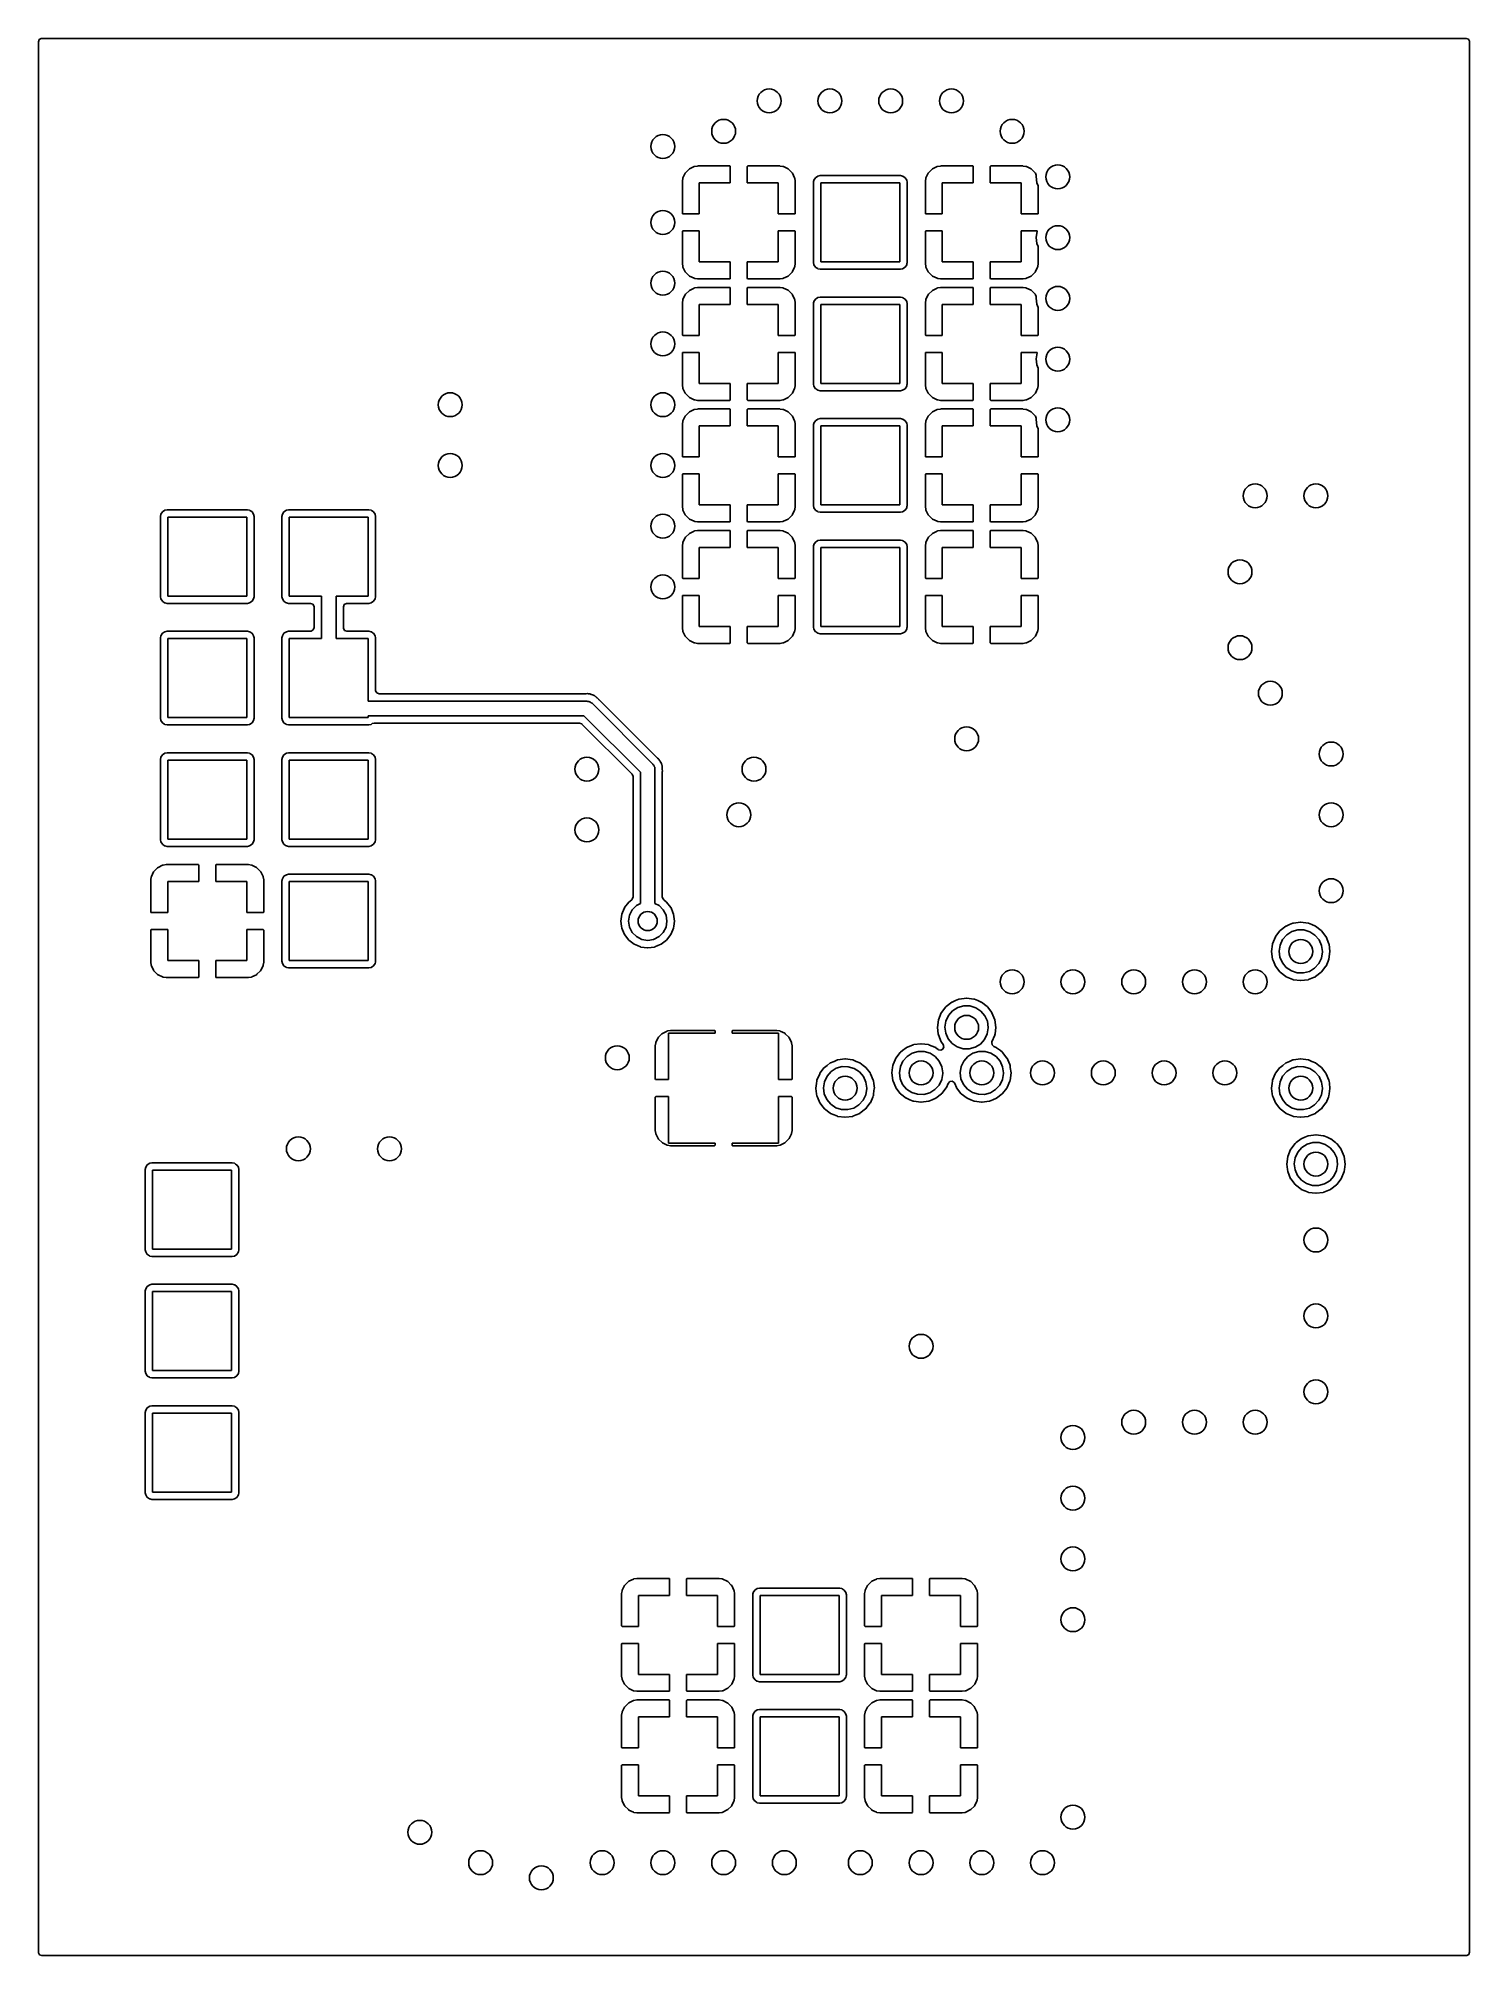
# Model space of a CAD drawing. Extents: x 5.26 to 6.44, y -4.92 to -3.34.
import ezdxf

# ---------------------------------------------------------------- set-up
doc = ezdxf.new("R2010")
doc.units = 0
doc.header["$MEASUREMENT"] = 0
doc.layers.add('BLACK', color=7, linetype='CONTINUOUS')

msp = doc.modelspace()

# ---------------------------------------------------------------- linework, layer by layer
at = {"layer": 'BLACK', "linetype": 'CONTINUOUS'}
for p, q in [((5.25818, -3.34604), (5.25993, -3.34503)), ((5.25993, -3.34503), (5.26044, -3.34498)), ((5.26044, -3.34498), (6.43256, -3.34498)), ((6.43256, -3.34498), (6.43446, -3.34568)), ((5.25748, -3.34794), (5.25818, -3.34604)), ((5.25748, -4.92006), (5.25748, -3.34794)), ((6.43446, -3.34568), (6.43547, -3.34743)), ((6.43547, -3.34743), (6.43552, -3.34794)), ((6.43552, -3.34794), (6.43552, -4.92006)), ((5.79014, -3.4556), (5.78986, -3.456)), ((5.79308, -3.45266), (5.79014, -3.4556)), ((5.79348, -3.45238), (5.79308, -3.45266)), ((5.79722, -3.45054), (5.79348, -3.45238)), ((5.79766, -3.4504), (5.79722, -3.45054)), ((5.80007, -3.45005), (5.79766, -3.4504)), ((5.80028, -3.45003), (5.80007, -3.45005)), ((5.82666, -3.45003), (5.80028, -3.45003)), ((5.82687, -3.45015), (5.82666, -3.45003)), ((5.82702, -3.45055), (5.82687, -3.45015)), ((5.82702, -3.464), (5.82702, -3.45055)), ((5.84111, -3.45018), (5.84098, -3.45039)), ((5.84098, -3.45039), (5.84098, -3.464)), ((5.84151, -3.45003), (5.84111, -3.45018)), ((5.86772, -3.45003), (5.84151, -3.45003)), ((5.86793, -3.45005), (5.86772, -3.45003)), ((5.87032, -3.4504), (5.86793, -3.45005)), ((5.87075, -3.45053), (5.87032, -3.4504)), ((5.8745, -3.45236), (5.87075, -3.45053)), ((5.8749, -3.45264), (5.8745, -3.45236)), ((5.87784, -3.45558), (5.8749, -3.45264)), ((5.87812, -3.45598), (5.87784, -3.45558)), ((5.99014, -3.4556), (5.98986, -3.456)), ((5.99308, -3.45266), (5.99014, -3.4556)), ((5.99348, -3.45238), (5.99308, -3.45266)), ((5.99722, -3.45054), (5.99348, -3.45238)), ((5.99766, -3.4504), (5.99722, -3.45054)), ((6.00007, -3.45005), (5.99766, -3.4504)), ((6.00028, -3.45003), (6.00007, -3.45005)), ((6.02666, -3.45003), (6.00028, -3.45003)), ((6.02687, -3.45015), (6.02666, -3.45003)), ((6.02702, -3.45055), (6.02687, -3.45015)), ((6.02702, -3.464), (6.02702, -3.45055)), ((6.04111, -3.45018), (6.04098, -3.45039)), ((6.04098, -3.45039), (6.04098, -3.464)), ((6.04151, -3.45003), (6.04111, -3.45018)), ((6.06772, -3.45003), (6.04151, -3.45003)), ((6.06793, -3.45005), (6.06772, -3.45003)), ((6.07032, -3.4504), (6.06793, -3.45005)), ((6.07075, -3.45053), (6.07032, -3.4504)), ((6.0745, -3.45236), (6.07075, -3.45053)), ((6.0749, -3.45264), (6.0745, -3.45236)), ((6.07784, -3.45558), (6.0749, -3.45264)), ((6.07812, -3.45598), (6.07784, -3.45558)), ((5.78755, -3.46257), (5.78753, -3.46278)), ((5.78753, -3.46278), (5.78753, -3.48899)), ((5.7879, -3.46018), (5.78755, -3.46257)), ((5.78803, -3.45975), (5.7879, -3.46018)), ((5.78986, -3.456), (5.78803, -3.45975)), ((5.8015, -3.48952), (5.8015, -3.464)), ((5.8015, -3.464), (5.82702, -3.464)), ((5.84098, -3.464), (5.8665, -3.464)), ((5.8665, -3.464), (5.8665, -3.48952)), ((5.87996, -3.45972), (5.87812, -3.45598)), ((5.8801, -3.46016), (5.87996, -3.45972)), ((5.88045, -3.46257), (5.8801, -3.46016)), ((5.88047, -3.46278), (5.88045, -3.46257)), ((5.88047, -3.48916), (5.88047, -3.46278)), ((5.8956, -3.46278), (5.89548, -3.46341)), ((5.89548, -3.46341), (5.89548, -3.52959)), ((5.89577, -3.46194), (5.8956, -3.46278)), ((5.89583, -3.46165), (5.89577, -3.46194)), ((5.89716, -3.45966), (5.89583, -3.46165)), ((5.89915, -3.45833), (5.89716, -3.45966)), ((5.90091, -3.45798), (5.89915, -3.45833)), ((5.934, -3.45798), (5.90091, -3.45798)), ((5.9015, -3.529), (5.9015, -3.464)), ((5.9015, -3.464), (5.9665, -3.464)), ((5.96709, -3.45798), (5.934, -3.45798)), ((5.9665, -3.464), (5.9665, -3.529)), ((5.96885, -3.45833), (5.96709, -3.45798)), ((5.96909, -3.45849), (5.96885, -3.45833)), ((5.97084, -3.45966), (5.96909, -3.45849)), ((5.96909, -3.45849), (5.96909, -3.45849)), ((5.97217, -3.46165), (5.97084, -3.45966)), ((5.97252, -3.46341), (5.97217, -3.46165)), ((5.97252, -3.48899), (5.97252, -3.46341)), ((5.98755, -3.46257), (5.98753, -3.46278)), ((5.98753, -3.46278), (5.98753, -3.48899)), ((5.9879, -3.46018), (5.98755, -3.46257)), ((5.98803, -3.45975), (5.9879, -3.46018)), ((5.98986, -3.456), (5.98803, -3.45975)), ((6.0015, -3.48952), (6.0015, -3.464)), ((6.0015, -3.464), (6.02702, -3.464)), ((6.04098, -3.464), (6.0665, -3.464)), ((6.0665, -3.464), (6.0665, -3.48952)), ((6.07886, -3.45748), (6.07812, -3.45598)), ((6.07866, -3.45878), (6.07886, -3.45748)), ((6.07931, -3.4638), (6.07866, -3.45878)), ((6.08047, -3.46642), (6.07931, -3.4638)), ((6.08047, -3.48916), (6.08047, -3.46642)), ((5.78753, -3.48899), (5.78768, -3.48939)), ((5.78768, -3.48939), (5.78789, -3.48952)), ((5.78789, -3.48952), (5.8015, -3.48952)), ((5.8665, -3.48952), (5.87995, -3.48952)), ((5.87995, -3.48952), (5.88035, -3.48937)), ((5.88035, -3.48937), (5.88047, -3.48916)), ((5.97252, -3.52959), (5.97252, -3.48899)), ((5.98753, -3.48899), (5.98768, -3.48939)), ((5.98768, -3.48939), (5.98789, -3.48952)), ((5.98789, -3.48952), (6.0015, -3.48952)), ((6.0665, -3.48952), (6.07995, -3.48952)), ((6.07995, -3.48952), (6.08035, -3.48937)), ((6.08035, -3.48937), (6.08047, -3.48916)), ((5.78768, -3.50362), (5.78753, -3.50392)), ((5.78753, -3.50392), (5.78753, -3.53022)), ((5.78805, -3.50348), (5.78768, -3.50362)), ((5.8015, -3.50348), (5.78805, -3.50348)), ((5.8015, -3.529), (5.8015, -3.50348)), ((5.88011, -3.50348), (5.8665, -3.50348)), ((5.8665, -3.50348), (5.8665, -3.529)), ((5.88032, -3.50361), (5.88011, -3.50348)), ((5.88047, -3.50401), (5.88032, -3.50361)), ((5.88047, -3.53022), (5.88047, -3.50401)), ((5.98765, -3.50363), (5.98753, -3.50384)), ((5.98753, -3.50384), (5.98753, -3.53022)), ((5.98805, -3.50348), (5.98765, -3.50363)), ((6.0015, -3.50348), (5.98805, -3.50348)), ((6.0015, -3.529), (6.0015, -3.50348)), ((6.07958, -3.50348), (6.0665, -3.50348)), ((6.0665, -3.50348), (6.0665, -3.529)), ((6.07866, -3.50878), (6.07944, -3.50378)), ((6.07931, -3.5138), (6.07866, -3.50878)), ((6.08047, -3.51642), (6.07931, -3.5138)), ((6.07944, -3.50378), (6.07958, -3.50348)), ((6.08047, -3.53022), (6.08047, -3.51642)), ((5.78753, -3.53022), (5.78755, -3.53043)), ((5.78755, -3.53043), (5.7879, -3.53284)), ((5.7879, -3.53284), (5.78804, -3.53328)), ((5.78804, -3.53328), (5.78988, -3.53702)), ((5.82702, -3.529), (5.8015, -3.529)), ((5.82702, -3.54261), (5.82702, -3.529)), ((5.8665, -3.529), (5.84098, -3.529)), ((5.84098, -3.529), (5.84098, -3.54245)), ((5.87814, -3.537), (5.87997, -3.53325)), ((5.87997, -3.53325), (5.8801, -3.53282)), ((5.8801, -3.53282), (5.88045, -3.53043)), ((5.88045, -3.53043), (5.88047, -3.53022)), ((5.89548, -3.52959), (5.89583, -3.53135)), ((5.89583, -3.53135), (5.89716, -3.53334)), ((5.89716, -3.53334), (5.8974, -3.5335)), ((5.8974, -3.5335), (5.89891, -3.53451)), ((5.89891, -3.53451), (5.89891, -3.53451)), ((5.89891, -3.53451), (5.89915, -3.53467)), ((5.89915, -3.53467), (5.90091, -3.53502)), ((5.9665, -3.529), (5.9015, -3.529)), ((5.96709, -3.53502), (5.96885, -3.53467)), ((5.96885, -3.53467), (5.97084, -3.53334)), ((5.97084, -3.53334), (5.97217, -3.53135)), ((5.97217, -3.53135), (5.9724, -3.53022)), ((5.9724, -3.53022), (5.97249, -3.52974)), ((5.9724, -3.53022), (5.9724, -3.53022)), ((5.97249, -3.52974), (5.97252, -3.52959)), ((5.97249, -3.52974), (5.97249, -3.52974)), ((5.98753, -3.53022), (5.98755, -3.53043)), ((5.98755, -3.53043), (5.9879, -3.53284)), ((5.9879, -3.53284), (5.98804, -3.53328)), ((5.98804, -3.53328), (5.98988, -3.53702)), ((6.02702, -3.529), (6.0015, -3.529)), ((6.02702, -3.54261), (6.02702, -3.529)), ((6.0665, -3.529), (6.04098, -3.529)), ((6.04098, -3.529), (6.04098, -3.54245)), ((6.07814, -3.537), (6.07997, -3.53325)), ((6.07997, -3.53325), (6.0801, -3.53282)), ((6.0801, -3.53282), (6.08045, -3.53043)), ((6.08045, -3.53043), (6.08047, -3.53022)), ((5.78988, -3.53702), (5.79016, -3.53742)), ((5.79016, -3.53742), (5.7931, -3.54036)), ((5.7931, -3.54036), (5.7935, -3.54064)), ((5.79722, -3.55054), (5.79348, -3.55238)), ((5.7935, -3.54064), (5.79725, -3.54247)), ((5.79766, -3.5504), (5.79722, -3.55054)), ((5.79725, -3.54247), (5.79768, -3.5426)), ((5.80007, -3.55005), (5.79766, -3.5504)), ((5.79768, -3.5426), (5.80007, -3.54295)), ((5.80007, -3.54295), (5.80028, -3.54297)), ((5.80028, -3.55003), (5.80007, -3.55005)), ((5.80028, -3.54297), (5.82649, -3.54297)), ((5.82666, -3.55003), (5.80028, -3.55003)), ((5.82649, -3.54297), (5.82689, -3.54282)), ((5.82687, -3.55015), (5.82666, -3.55003)), ((5.82702, -3.55055), (5.82687, -3.55015)), ((5.82689, -3.54282), (5.82702, -3.54261)), ((5.82702, -3.564), (5.82702, -3.55055)), ((5.84098, -3.54245), (5.84113, -3.54285)), ((5.84111, -3.55018), (5.84098, -3.55039)), ((5.84098, -3.55039), (5.84098, -3.564)), ((5.84151, -3.55003), (5.84111, -3.55018)), ((5.84113, -3.54285), (5.84134, -3.54297)), ((5.84134, -3.54297), (5.86772, -3.54297)), ((5.86772, -3.55003), (5.84151, -3.55003)), ((5.86772, -3.54297), (5.86793, -3.54295)), ((5.86793, -3.55005), (5.86772, -3.55003)), ((5.86793, -3.54295), (5.87034, -3.5426)), ((5.87032, -3.5504), (5.86793, -3.55005)), ((5.87075, -3.55053), (5.87032, -3.5504)), ((5.87034, -3.5426), (5.87078, -3.54246)), ((5.8745, -3.55236), (5.87075, -3.55053)), ((5.87078, -3.54246), (5.87452, -3.54062)), ((5.87452, -3.54062), (5.87492, -3.54034)), ((5.87492, -3.54034), (5.87786, -3.5374)), ((5.87786, -3.5374), (5.87814, -3.537)), ((5.90091, -3.53502), (5.934, -3.53502)), ((5.934, -3.53502), (5.96709, -3.53502)), ((5.98988, -3.53702), (5.99016, -3.53742)), ((5.99016, -3.53742), (5.9931, -3.54036)), ((5.9931, -3.54036), (5.9935, -3.54064)), ((5.99722, -3.55054), (5.99348, -3.55238)), ((5.9935, -3.54064), (5.99725, -3.54247)), ((5.99766, -3.5504), (5.99722, -3.55054)), ((5.99725, -3.54247), (5.99768, -3.5426)), ((6.00007, -3.55005), (5.99766, -3.5504)), ((5.99768, -3.5426), (6.00007, -3.54295)), ((6.00007, -3.54295), (6.00028, -3.54297)), ((6.00028, -3.55003), (6.00007, -3.55005)), ((6.00028, -3.54297), (6.02649, -3.54297)), ((6.02666, -3.55003), (6.00028, -3.55003)), ((6.02649, -3.54297), (6.02689, -3.54282)), ((6.02687, -3.55015), (6.02666, -3.55003)), ((6.02702, -3.55055), (6.02687, -3.55015)), ((6.02689, -3.54282), (6.02702, -3.54261)), ((6.02702, -3.564), (6.02702, -3.55055)), ((6.04098, -3.54245), (6.04113, -3.54285)), ((6.04111, -3.55018), (6.04098, -3.55039)), ((6.04098, -3.55039), (6.04098, -3.564)), ((6.04151, -3.55003), (6.04111, -3.55018)), ((6.04113, -3.54285), (6.04134, -3.54297)), ((6.04134, -3.54297), (6.06772, -3.54297)), ((6.06772, -3.55003), (6.04151, -3.55003)), ((6.06772, -3.54297), (6.06793, -3.54295)), ((6.06793, -3.55005), (6.06772, -3.55003)), ((6.06793, -3.54295), (6.07034, -3.5426)), ((6.07032, -3.5504), (6.06793, -3.55005)), ((6.07075, -3.55053), (6.07032, -3.5504)), ((6.07034, -3.5426), (6.07078, -3.54246)), ((6.0745, -3.55236), (6.07075, -3.55053)), ((6.07078, -3.54246), (6.07452, -3.54062)), ((6.07452, -3.54062), (6.07492, -3.54034)), ((6.07492, -3.54034), (6.07786, -3.5374)), ((6.07786, -3.5374), (6.07814, -3.537)), ((5.78755, -3.56257), (5.78753, -3.56278)), ((5.78753, -3.56278), (5.78753, -3.58899)), ((5.7879, -3.56018), (5.78755, -3.56257)), ((5.78803, -3.55975), (5.7879, -3.56018)), ((5.78986, -3.556), (5.78803, -3.55975)), ((5.79014, -3.5556), (5.78986, -3.556)), ((5.79308, -3.55266), (5.79014, -3.5556)), ((5.79348, -3.55238), (5.79308, -3.55266)), ((5.8015, -3.58952), (5.8015, -3.564)), ((5.8015, -3.564), (5.82702, -3.564)), ((5.84098, -3.564), (5.8665, -3.564)), ((5.8665, -3.564), (5.8665, -3.58952)), ((5.8749, -3.55264), (5.8745, -3.55236)), ((5.87784, -3.55558), (5.8749, -3.55264)), ((5.87812, -3.55598), (5.87784, -3.55558)), ((5.87996, -3.55972), (5.87812, -3.55598)), ((5.8801, -3.56016), (5.87996, -3.55972)), ((5.88045, -3.56257), (5.8801, -3.56016)), ((5.88047, -3.56278), (5.88045, -3.56257)), ((5.88047, -3.58916), (5.88047, -3.56278)), ((5.8956, -3.56278), (5.89548, -3.56341)), ((5.89548, -3.56341), (5.89548, -3.62959)), ((5.89577, -3.56194), (5.8956, -3.56278)), ((5.89583, -3.56165), (5.89577, -3.56194)), ((5.89716, -3.55966), (5.89583, -3.56165)), ((5.89915, -3.55833), (5.89716, -3.55966)), ((5.90091, -3.55798), (5.89915, -3.55833)), ((5.934, -3.55798), (5.90091, -3.55798)), ((5.9015, -3.629), (5.9015, -3.564)), ((5.9015, -3.564), (5.9665, -3.564)), ((5.96709, -3.55798), (5.934, -3.55798)), ((5.9665, -3.564), (5.9665, -3.629)), ((5.96885, -3.55833), (5.96709, -3.55798)), ((5.96909, -3.55849), (5.96885, -3.55833)), ((5.97084, -3.55966), (5.96909, -3.55849)), ((5.96909, -3.55849), (5.96909, -3.55849)), ((5.97217, -3.56165), (5.97084, -3.55966)), ((5.97252, -3.56341), (5.97217, -3.56165)), ((5.97252, -3.58899), (5.97252, -3.56341)), ((5.98755, -3.56257), (5.98753, -3.56278)), ((5.98753, -3.56278), (5.98753, -3.58899)), ((5.9879, -3.56018), (5.98755, -3.56257)), ((5.98803, -3.55975), (5.9879, -3.56018)), ((5.98986, -3.556), (5.98803, -3.55975)), ((5.99014, -3.5556), (5.98986, -3.556)), ((5.99308, -3.55266), (5.99014, -3.5556)), ((5.99348, -3.55238), (5.99308, -3.55266)), ((6.0015, -3.58952), (6.0015, -3.564)), ((6.0015, -3.564), (6.02702, -3.564)), ((6.04098, -3.564), (6.0665, -3.564)), ((6.0665, -3.564), (6.0665, -3.58952)), ((6.0749, -3.55264), (6.0745, -3.55236)), ((6.07784, -3.55558), (6.0749, -3.55264)), ((6.07812, -3.55598), (6.07784, -3.55558)), ((6.07886, -3.55748), (6.07812, -3.55598)), ((6.07866, -3.55878), (6.07886, -3.55748)), ((6.07931, -3.5638), (6.07866, -3.55878)), ((6.08047, -3.56642), (6.07931, -3.5638)), ((6.08047, -3.58916), (6.08047, -3.56642)), ((5.78753, -3.58899), (5.78768, -3.58939)), ((5.78768, -3.58939), (5.78789, -3.58952)), ((5.78789, -3.58952), (5.8015, -3.58952)), ((5.8665, -3.58952), (5.87995, -3.58952)), ((5.87995, -3.58952), (5.88035, -3.58937)), ((5.88035, -3.58937), (5.88047, -3.58916)), ((5.97252, -3.62959), (5.97252, -3.58899)), ((5.98753, -3.58899), (5.98768, -3.58939)), ((5.98768, -3.58939), (5.98789, -3.58952)), ((5.98789, -3.58952), (6.0015, -3.58952)), ((6.0665, -3.58952), (6.07995, -3.58952)), ((6.07995, -3.58952), (6.08035, -3.58937)), ((6.08035, -3.58937), (6.08047, -3.58916)), ((5.78768, -3.60362), (5.78753, -3.60392)), ((5.78753, -3.60392), (5.78753, -3.63022)), ((5.78805, -3.60348), (5.78768, -3.60362)), ((5.8015, -3.60348), (5.78805, -3.60348)), ((5.8015, -3.629), (5.8015, -3.60348)), ((5.88011, -3.60348), (5.8665, -3.60348)), ((5.8665, -3.60348), (5.8665, -3.629)), ((5.88032, -3.60361), (5.88011, -3.60348)), ((5.88047, -3.60401), (5.88032, -3.60361)), ((5.88047, -3.63022), (5.88047, -3.60401)), ((5.98765, -3.60363), (5.98753, -3.60384)), ((5.98753, -3.60384), (5.98753, -3.63022)), ((5.98805, -3.60348), (5.98765, -3.60363)), ((6.0015, -3.60348), (5.98805, -3.60348)), ((6.0015, -3.629), (6.0015, -3.60348)), ((6.07958, -3.60348), (6.0665, -3.60348)), ((6.0665, -3.60348), (6.0665, -3.629)), ((6.07866, -3.60878), (6.07944, -3.60378)), ((6.07931, -3.6138), (6.07866, -3.60878)), ((6.07944, -3.60378), (6.07958, -3.60348)), ((5.82702, -3.629), (5.8015, -3.629)), ((5.82702, -3.64261), (5.82702, -3.629)), ((5.8665, -3.629), (5.84098, -3.629)), ((5.84098, -3.629), (5.84098, -3.64245)), ((5.9665, -3.629), (5.9015, -3.629)), ((6.02702, -3.629), (6.0015, -3.629)), ((6.02702, -3.64261), (6.02702, -3.629)), ((6.0665, -3.629), (6.04098, -3.629)), ((6.04098, -3.629), (6.04098, -3.64245)), ((6.08047, -3.61642), (6.07931, -3.6138)), ((6.08047, -3.63022), (6.08047, -3.61642)), ((5.78753, -3.63022), (5.78755, -3.63043)), ((5.78755, -3.63043), (5.7879, -3.63284)), ((5.7879, -3.63284), (5.78804, -3.63328)), ((5.78804, -3.63328), (5.78988, -3.63702)), ((5.78988, -3.63702), (5.79016, -3.63742)), ((5.79016, -3.63742), (5.7931, -3.64036)), ((5.7931, -3.64036), (5.7935, -3.64064)), ((5.7935, -3.64064), (5.79725, -3.64247)), ((5.79725, -3.64247), (5.79768, -3.6426)), ((5.79768, -3.6426), (5.80007, -3.64295)), ((5.80007, -3.64295), (5.80028, -3.64297)), ((5.80028, -3.64297), (5.82649, -3.64297)), ((5.82649, -3.64297), (5.82689, -3.64282)), ((5.82689, -3.64282), (5.82702, -3.64261)), ((5.84098, -3.64245), (5.84113, -3.64285)), ((5.84113, -3.64285), (5.84134, -3.64297)), ((5.84134, -3.64297), (5.86772, -3.64297)), ((5.86772, -3.64297), (5.86793, -3.64295)), ((5.86793, -3.64295), (5.87034, -3.6426)), ((5.87034, -3.6426), (5.87078, -3.64246)), ((5.87078, -3.64246), (5.87452, -3.64062)), ((5.87452, -3.64062), (5.87492, -3.64034)), ((5.87492, -3.64034), (5.87786, -3.6374)), ((5.87786, -3.6374), (5.87814, -3.637)), ((5.87814, -3.637), (5.87997, -3.63325)), ((5.87997, -3.63325), (5.8801, -3.63282)), ((5.8801, -3.63282), (5.88045, -3.63043)), ((5.88045, -3.63043), (5.88047, -3.63022)), ((5.89548, -3.62959), (5.89583, -3.63135)), ((5.89583, -3.63135), (5.89716, -3.63334)), ((5.89716, -3.63334), (5.8974, -3.6335)), ((5.8974, -3.6335), (5.89891, -3.63451)), ((5.89891, -3.63451), (5.89891, -3.63451)), ((5.89891, -3.63451), (5.89915, -3.63467)), ((5.89915, -3.63467), (5.90091, -3.63502)), ((5.90091, -3.63502), (5.934, -3.63502)), ((5.934, -3.63502), (5.96709, -3.63502)), ((5.96709, -3.63502), (5.96885, -3.63467)), ((5.96885, -3.63467), (5.97084, -3.63334)), ((5.97084, -3.63334), (5.97217, -3.63135)), ((5.97217, -3.63135), (5.9724, -3.63022)), ((5.9724, -3.63022), (5.97249, -3.62974)), ((5.9724, -3.63022), (5.9724, -3.63022)), ((5.97249, -3.62974), (5.97252, -3.62959)), ((5.97249, -3.62974), (5.97249, -3.62974)), ((5.98753, -3.63022), (5.98755, -3.63043)), ((5.98755, -3.63043), (5.9879, -3.63284)), ((5.9879, -3.63284), (5.98804, -3.63328)), ((5.98804, -3.63328), (5.98988, -3.63702)), ((5.98988, -3.63702), (5.99016, -3.63742)), ((5.99016, -3.63742), (5.9931, -3.64036)), ((5.9931, -3.64036), (5.9935, -3.64064)), ((5.9935, -3.64064), (5.99725, -3.64247)), ((5.99725, -3.64247), (5.99768, -3.6426)), ((5.99768, -3.6426), (6.00007, -3.64295)), ((6.00007, -3.64295), (6.00028, -3.64297)), ((6.00028, -3.64297), (6.02649, -3.64297)), ((6.02649, -3.64297), (6.02689, -3.64282)), ((6.02689, -3.64282), (6.02702, -3.64261)), ((6.04098, -3.64245), (6.04113, -3.64285)), ((6.04113, -3.64285), (6.04134, -3.64297)), ((6.04134, -3.64297), (6.06772, -3.64297)), ((6.06772, -3.64297), (6.06793, -3.64295)), ((6.06793, -3.64295), (6.07034, -3.6426)), ((6.07034, -3.6426), (6.07078, -3.64246)), ((6.07078, -3.64246), (6.07452, -3.64062)), ((6.07452, -3.64062), (6.07492, -3.64034)), ((6.07492, -3.64034), (6.07786, -3.6374)), ((6.07786, -3.6374), (6.07814, -3.637)), ((6.07814, -3.637), (6.07997, -3.63325)), ((6.07997, -3.63325), (6.0801, -3.63282)), ((6.0801, -3.63282), (6.08045, -3.63043)), ((6.08045, -3.63043), (6.08047, -3.63022)), ((5.7879, -3.66018), (5.78755, -3.66257)), ((5.78803, -3.65975), (5.7879, -3.66018)), ((5.78986, -3.656), (5.78803, -3.65975)), ((5.79014, -3.6556), (5.78986, -3.656)), ((5.79308, -3.65266), (5.79014, -3.6556)), ((5.79348, -3.65238), (5.79308, -3.65266)), ((5.79722, -3.65054), (5.79348, -3.65238)), ((5.79766, -3.6504), (5.79722, -3.65054)), ((5.80007, -3.65005), (5.79766, -3.6504)), ((5.80028, -3.65003), (5.80007, -3.65005)), ((5.82666, -3.65003), (5.80028, -3.65003)), ((5.82687, -3.65015), (5.82666, -3.65003)), ((5.82702, -3.65055), (5.82687, -3.65015)), ((5.82702, -3.664), (5.82702, -3.65055)), ((5.84111, -3.65018), (5.84098, -3.65039)), ((5.84098, -3.65039), (5.84098, -3.664)), ((5.84151, -3.65003), (5.84111, -3.65018)), ((5.86772, -3.65003), (5.84151, -3.65003)), ((5.86793, -3.65005), (5.86772, -3.65003)), ((5.87032, -3.6504), (5.86793, -3.65005)), ((5.87075, -3.65053), (5.87032, -3.6504)), ((5.8745, -3.65236), (5.87075, -3.65053)), ((5.8749, -3.65264), (5.8745, -3.65236)), ((5.87784, -3.65558), (5.8749, -3.65264)), ((5.87812, -3.65598), (5.87784, -3.65558)), ((5.87996, -3.65972), (5.87812, -3.65598)), ((5.8801, -3.66016), (5.87996, -3.65972)), ((5.88045, -3.66257), (5.8801, -3.66016)), ((5.89716, -3.65966), (5.89583, -3.66165)), ((5.89915, -3.65833), (5.89716, -3.65966)), ((5.90091, -3.65798), (5.89915, -3.65833)), ((5.934, -3.65798), (5.90091, -3.65798)), ((5.96709, -3.65798), (5.934, -3.65798)), ((5.96885, -3.65833), (5.96709, -3.65798)), ((5.96909, -3.65849), (5.96885, -3.65833)), ((5.97084, -3.65966), (5.96909, -3.65849)), ((5.96909, -3.65849), (5.96909, -3.65849)), ((5.97217, -3.66165), (5.97084, -3.65966)), ((5.9879, -3.66018), (5.98755, -3.66257)), ((5.98803, -3.65975), (5.9879, -3.66018)), ((5.98986, -3.656), (5.98803, -3.65975)), ((5.99014, -3.6556), (5.98986, -3.656)), ((5.99308, -3.65266), (5.99014, -3.6556)), ((5.99348, -3.65238), (5.99308, -3.65266)), ((5.99722, -3.65054), (5.99348, -3.65238)), ((5.99766, -3.6504), (5.99722, -3.65054)), ((6.00007, -3.65005), (5.99766, -3.6504)), ((6.00028, -3.65003), (6.00007, -3.65005)), ((6.02666, -3.65003), (6.00028, -3.65003)), ((6.02687, -3.65015), (6.02666, -3.65003)), ((6.02702, -3.65055), (6.02687, -3.65015)), ((6.02702, -3.664), (6.02702, -3.65055)), ((6.04111, -3.65018), (6.04098, -3.65039)), ((6.04098, -3.65039), (6.04098, -3.664)), ((6.04151, -3.65003), (6.04111, -3.65018)), ((6.06772, -3.65003), (6.04151, -3.65003)), ((6.06793, -3.65005), (6.06772, -3.65003)), ((6.07032, -3.6504), (6.06793, -3.65005)), ((6.07075, -3.65053), (6.07032, -3.6504)), ((6.0745, -3.65236), (6.07075, -3.65053)), ((6.0749, -3.65264), (6.0745, -3.65236)), ((6.07784, -3.65558), (6.0749, -3.65264)), ((6.07812, -3.65598), (6.07784, -3.65558)), ((6.07886, -3.65748), (6.07812, -3.65598)), ((6.07866, -3.65878), (6.07886, -3.65748)), ((6.07931, -3.6638), (6.07866, -3.65878)), ((5.78755, -3.66257), (5.78753, -3.66278)), ((5.78753, -3.66278), (5.78753, -3.68899)), ((5.8015, -3.68952), (5.8015, -3.664)), ((5.8015, -3.664), (5.82702, -3.664)), ((5.84098, -3.664), (5.8665, -3.664)), ((5.8665, -3.664), (5.8665, -3.68952)), ((5.88047, -3.66278), (5.88045, -3.66257)), ((5.88047, -3.68916), (5.88047, -3.66278)), ((5.8956, -3.66278), (5.89548, -3.66341)), ((5.89548, -3.66341), (5.89548, -3.72959)), ((5.89577, -3.66194), (5.8956, -3.66278)), ((5.89583, -3.66165), (5.89577, -3.66194)), ((5.9015, -3.729), (5.9015, -3.664)), ((5.9015, -3.664), (5.9665, -3.664)), ((5.9665, -3.664), (5.9665, -3.729)), ((5.97252, -3.66341), (5.97217, -3.66165)), ((5.97252, -3.68899), (5.97252, -3.66341)), ((5.98755, -3.66257), (5.98753, -3.66278)), ((5.98753, -3.66278), (5.98753, -3.68899)), ((6.0015, -3.68952), (6.0015, -3.664)), ((6.0015, -3.664), (6.02702, -3.664)), ((6.04098, -3.664), (6.0665, -3.664)), ((6.0665, -3.664), (6.0665, -3.68952)), ((6.08047, -3.66642), (6.07931, -3.6638)), ((6.08047, -3.68916), (6.08047, -3.66642)), ((5.78753, -3.68899), (5.78768, -3.68939)), ((5.78768, -3.68939), (5.78789, -3.68952)), ((5.78789, -3.68952), (5.8015, -3.68952)), ((5.8665, -3.68952), (5.87995, -3.68952)), ((5.87995, -3.68952), (5.88035, -3.68937)), ((5.88035, -3.68937), (5.88047, -3.68916)), ((5.97252, -3.72959), (5.97252, -3.68899)), ((5.98753, -3.68899), (5.98768, -3.68939)), ((5.98768, -3.68939), (5.98789, -3.68952)), ((5.98789, -3.68952), (6.0015, -3.68952)), ((6.0665, -3.68952), (6.07995, -3.68952)), ((6.07995, -3.68952), (6.08035, -3.68937)), ((6.08035, -3.68937), (6.08047, -3.68916)), ((5.78768, -3.70362), (5.78753, -3.70392)), ((5.78753, -3.70392), (5.78753, -3.73022)), ((5.78805, -3.70348), (5.78768, -3.70362)), ((5.8015, -3.70348), (5.78805, -3.70348)), ((5.8015, -3.729), (5.8015, -3.70348)), ((5.88011, -3.70348), (5.8665, -3.70348)), ((5.8665, -3.70348), (5.8665, -3.729)), ((5.88032, -3.70361), (5.88011, -3.70348)), ((5.88047, -3.70401), (5.88032, -3.70361)), ((5.88047, -3.73022), (5.88047, -3.70401)), ((5.98765, -3.70363), (5.98753, -3.70384)), ((5.98753, -3.70384), (5.98753, -3.73022)), ((5.98805, -3.70348), (5.98765, -3.70363)), ((6.0015, -3.70348), (5.98805, -3.70348)), ((6.0015, -3.729), (6.0015, -3.70348)), ((6.08011, -3.70348), (6.0665, -3.70348)), ((6.0665, -3.70348), (6.0665, -3.729)), ((6.08032, -3.70361), (6.08011, -3.70348)), ((6.08047, -3.70401), (6.08032, -3.70361)), ((6.08047, -3.73022), (6.08047, -3.70401)), ((5.35833, -3.73665), (5.35798, -3.73841)), ((5.35798, -3.73841), (5.35798, -3.80459)), ((5.35966, -3.73466), (5.35833, -3.73665)), ((5.36165, -3.73333), (5.35966, -3.73466)), ((5.36341, -3.73298), (5.36165, -3.73333)), ((5.3965, -3.73298), (5.36341, -3.73298)), ((5.364, -3.804), (5.364, -3.739)), ((5.364, -3.739), (5.429, -3.739)), ((5.42959, -3.73298), (5.3965, -3.73298)), ((5.429, -3.739), (5.429, -3.804)), ((5.43135, -3.73333), (5.42959, -3.73298)), ((5.43159, -3.73349), (5.43135, -3.73333)), ((5.4331, -3.7345), (5.43159, -3.73349)), ((5.43159, -3.73349), (5.43159, -3.73349)), ((5.43334, -3.73466), (5.4331, -3.7345)), ((5.43467, -3.73665), (5.43334, -3.73466)), ((5.43502, -3.73841), (5.43467, -3.73665)), ((5.43502, -3.80459), (5.43502, -3.73841)), ((5.45833, -3.73665), (5.45798, -3.73841)), ((5.45798, -3.73841), (5.45798, -3.80459)), ((5.45966, -3.73466), (5.45833, -3.73665)), ((5.46165, -3.73333), (5.45966, -3.73466)), ((5.46341, -3.73298), (5.46165, -3.73333)), ((5.4965, -3.73298), (5.46341, -3.73298)), ((5.464, -3.804), (5.464, -3.739)), ((5.464, -3.739), (5.529, -3.739)), ((5.52959, -3.73298), (5.4965, -3.73298)), ((5.529, -3.739), (5.529, -3.804)), ((5.53135, -3.73333), (5.52959, -3.73298)), ((5.53159, -3.73349), (5.53135, -3.73333)), ((5.5331, -3.7345), (5.53159, -3.73349)), ((5.53159, -3.73349), (5.53159, -3.73349)), ((5.53334, -3.73466), (5.5331, -3.7345)), ((5.53467, -3.73665), (5.53334, -3.73466)), ((5.53502, -3.73841), (5.53467, -3.73665)), ((5.53502, -3.78899), (5.53502, -3.73841)), ((5.78753, -3.73022), (5.78755, -3.73043)), ((5.78755, -3.73043), (5.7879, -3.73284)), ((5.7879, -3.73284), (5.78804, -3.73328)), ((5.78804, -3.73328), (5.78988, -3.73702)), ((5.78988, -3.73702), (5.79016, -3.73742)), ((5.79016, -3.73742), (5.7931, -3.74036)), ((5.82702, -3.729), (5.8015, -3.729)), ((5.82702, -3.74261), (5.82702, -3.729)), ((5.8665, -3.729), (5.84098, -3.729)), ((5.84098, -3.729), (5.84098, -3.74245)), ((5.87492, -3.74034), (5.87786, -3.7374)), ((5.87786, -3.7374), (5.87814, -3.737)), ((5.87814, -3.737), (5.87997, -3.73325)), ((5.87997, -3.73325), (5.8801, -3.73282)), ((5.8801, -3.73282), (5.88045, -3.73043)), ((5.88045, -3.73043), (5.88047, -3.73022)), ((5.89548, -3.72959), (5.89583, -3.73135)), ((5.89583, -3.73135), (5.89716, -3.73334)), ((5.89716, -3.73334), (5.8974, -3.7335)), ((5.8974, -3.7335), (5.89891, -3.73451)), ((5.89891, -3.73451), (5.89891, -3.73451)), ((5.89891, -3.73451), (5.89915, -3.73467)), ((5.89915, -3.73467), (5.90091, -3.73502)), ((5.90091, -3.73502), (5.934, -3.73502)), ((5.9665, -3.729), (5.9015, -3.729)), ((5.934, -3.73502), (5.96709, -3.73502)), ((5.96709, -3.73502), (5.96885, -3.73467)), ((5.96885, -3.73467), (5.97084, -3.73334)), ((5.97084, -3.73334), (5.97217, -3.73135)), ((5.97217, -3.73135), (5.9724, -3.73022)), ((5.9724, -3.73022), (5.97249, -3.72974)), ((5.9724, -3.73022), (5.9724, -3.73022)), ((5.97249, -3.72974), (5.97252, -3.72959)), ((5.97249, -3.72974), (5.97249, -3.72974)), ((5.98753, -3.73022), (5.98755, -3.73043)), ((5.98755, -3.73043), (5.9879, -3.73284)), ((5.9879, -3.73284), (5.98804, -3.73328)), ((5.98804, -3.73328), (5.98988, -3.73702)), ((5.98988, -3.73702), (5.99016, -3.73742)), ((5.99016, -3.73742), (5.9931, -3.74036)), ((6.02702, -3.729), (6.0015, -3.729)), ((6.02702, -3.74261), (6.02702, -3.729)), ((6.0665, -3.729), (6.04098, -3.729)), ((6.04098, -3.729), (6.04098, -3.74245)), ((6.07492, -3.74034), (6.07786, -3.7374)), ((6.07786, -3.7374), (6.07814, -3.737)), ((6.07814, -3.737), (6.07997, -3.73325)), ((6.07997, -3.73325), (6.0801, -3.73282)), ((6.0801, -3.73282), (6.08045, -3.73043)), ((6.08045, -3.73043), (6.08047, -3.73022)), ((5.79014, -3.7556), (5.78986, -3.756)), ((5.79308, -3.75266), (5.79014, -3.7556)), ((5.79348, -3.75238), (5.79308, -3.75266)), ((5.7931, -3.74036), (5.7935, -3.74064)), ((5.79722, -3.75054), (5.79348, -3.75238)), ((5.7935, -3.74064), (5.79725, -3.74247)), ((5.79766, -3.7504), (5.79722, -3.75054)), ((5.79725, -3.74247), (5.79768, -3.7426)), ((5.80007, -3.75005), (5.79766, -3.7504)), ((5.79768, -3.7426), (5.80007, -3.74295)), ((5.80007, -3.74295), (5.80028, -3.74297)), ((5.80028, -3.75003), (5.80007, -3.75005)), ((5.80028, -3.74297), (5.82649, -3.74297)), ((5.82666, -3.75003), (5.80028, -3.75003)), ((5.82649, -3.74297), (5.82689, -3.74282)), ((5.82687, -3.75015), (5.82666, -3.75003)), ((5.82702, -3.75055), (5.82687, -3.75015)), ((5.82689, -3.74282), (5.82702, -3.74261)), ((5.82702, -3.764), (5.82702, -3.75055)), ((5.84098, -3.74245), (5.84113, -3.74285)), ((5.84111, -3.75018), (5.84098, -3.75039)), ((5.84098, -3.75039), (5.84098, -3.764)), ((5.84151, -3.75003), (5.84111, -3.75018)), ((5.84113, -3.74285), (5.84134, -3.74297)), ((5.84134, -3.74297), (5.86772, -3.74297)), ((5.86772, -3.75003), (5.84151, -3.75003)), ((5.86772, -3.74297), (5.86793, -3.74295)), ((5.86793, -3.75005), (5.86772, -3.75003)), ((5.86793, -3.74295), (5.87034, -3.7426)), ((5.87032, -3.7504), (5.86793, -3.75005)), ((5.87075, -3.75053), (5.87032, -3.7504)), ((5.87034, -3.7426), (5.87078, -3.74246)), ((5.8745, -3.75236), (5.87075, -3.75053)), ((5.87078, -3.74246), (5.87452, -3.74062)), ((5.8749, -3.75264), (5.8745, -3.75236)), ((5.87452, -3.74062), (5.87492, -3.74034)), ((5.87784, -3.75558), (5.8749, -3.75264)), ((5.87812, -3.75598), (5.87784, -3.75558)), ((5.99014, -3.7556), (5.98986, -3.756)), ((5.99308, -3.75266), (5.99014, -3.7556)), ((5.99348, -3.75238), (5.99308, -3.75266)), ((5.9931, -3.74036), (5.9935, -3.74064)), ((5.99722, -3.75054), (5.99348, -3.75238)), ((5.9935, -3.74064), (5.99725, -3.74247)), ((5.99766, -3.7504), (5.99722, -3.75054)), ((5.99725, -3.74247), (5.99768, -3.7426)), ((6.00007, -3.75005), (5.99766, -3.7504)), ((5.99768, -3.7426), (6.00007, -3.74295)), ((6.00007, -3.74295), (6.00028, -3.74297)), ((6.00028, -3.75003), (6.00007, -3.75005)), ((6.00028, -3.74297), (6.02649, -3.74297)), ((6.02666, -3.75003), (6.00028, -3.75003)), ((6.02649, -3.74297), (6.02689, -3.74282)), ((6.02687, -3.75015), (6.02666, -3.75003)), ((6.02702, -3.75055), (6.02687, -3.75015)), ((6.02689, -3.74282), (6.02702, -3.74261)), ((6.02702, -3.764), (6.02702, -3.75055)), ((6.04098, -3.74245), (6.04113, -3.74285)), ((6.04111, -3.75018), (6.04098, -3.75039)), ((6.04098, -3.75039), (6.04098, -3.764)), ((6.04151, -3.75003), (6.04111, -3.75018)), ((6.04113, -3.74285), (6.04134, -3.74297)), ((6.04134, -3.74297), (6.06772, -3.74297)), ((6.06772, -3.75003), (6.04151, -3.75003)), ((6.06772, -3.74297), (6.06793, -3.74295)), ((6.06793, -3.75005), (6.06772, -3.75003)), ((6.06793, -3.74295), (6.07034, -3.7426)), ((6.07032, -3.7504), (6.06793, -3.75005)), ((6.07075, -3.75053), (6.07032, -3.7504)), ((6.07034, -3.7426), (6.07078, -3.74246)), ((6.0745, -3.75236), (6.07075, -3.75053)), ((6.07078, -3.74246), (6.07452, -3.74062)), ((6.0749, -3.75264), (6.0745, -3.75236)), ((6.07452, -3.74062), (6.07492, -3.74034)), ((6.07784, -3.75558), (6.0749, -3.75264)), ((6.07812, -3.75598), (6.07784, -3.75558)), ((5.78755, -3.76257), (5.78753, -3.76278)), ((5.78753, -3.76278), (5.78753, -3.78899)), ((5.7879, -3.76018), (5.78755, -3.76257)), ((5.78803, -3.75975), (5.7879, -3.76018)), ((5.78986, -3.756), (5.78803, -3.75975)), ((5.8015, -3.78952), (5.8015, -3.764)), ((5.8015, -3.764), (5.82702, -3.764)), ((5.84098, -3.764), (5.8665, -3.764)), ((5.8665, -3.764), (5.8665, -3.78952)), ((5.87996, -3.75972), (5.87812, -3.75598)), ((5.8801, -3.76016), (5.87996, -3.75972)), ((5.88045, -3.76257), (5.8801, -3.76016)), ((5.88047, -3.76278), (5.88045, -3.76257)), ((5.88047, -3.78916), (5.88047, -3.76278)), ((5.8956, -3.76278), (5.89548, -3.76341)), ((5.89548, -3.76341), (5.89548, -3.82959)), ((5.89577, -3.76194), (5.8956, -3.76278)), ((5.89583, -3.76165), (5.89577, -3.76194)), ((5.89716, -3.75966), (5.89583, -3.76165)), ((5.89915, -3.75833), (5.89716, -3.75966)), ((5.90091, -3.75798), (5.89915, -3.75833)), ((5.934, -3.75798), (5.90091, -3.75798)), ((5.9015, -3.829), (5.9015, -3.764)), ((5.9015, -3.764), (5.9665, -3.764)), ((5.96709, -3.75798), (5.934, -3.75798)), ((5.9665, -3.764), (5.9665, -3.829)), ((5.96885, -3.75833), (5.96709, -3.75798)), ((5.96909, -3.75849), (5.96885, -3.75833)), ((5.97084, -3.75966), (5.96909, -3.75849)), ((5.96909, -3.75849), (5.96909, -3.75849)), ((5.97217, -3.76165), (5.97084, -3.75966)), ((5.97252, -3.76341), (5.97217, -3.76165)), ((5.97252, -3.78899), (5.97252, -3.76341)), ((5.98755, -3.76257), (5.98753, -3.76278)), ((5.98753, -3.76278), (5.98753, -3.78899)), ((5.9879, -3.76018), (5.98755, -3.76257)), ((5.98803, -3.75975), (5.9879, -3.76018)), ((5.98986, -3.756), (5.98803, -3.75975)), ((6.0015, -3.78952), (6.0015, -3.764)), ((6.0015, -3.764), (6.02702, -3.764)), ((6.04098, -3.764), (6.0665, -3.764)), ((6.0665, -3.764), (6.0665, -3.78952)), ((6.07996, -3.75972), (6.07812, -3.75598)), ((6.0801, -3.76016), (6.07996, -3.75972)), ((6.08045, -3.76257), (6.0801, -3.76016)), ((6.08047, -3.76278), (6.08045, -3.76257)), ((6.08047, -3.78916), (6.08047, -3.76278)), ((5.53502, -3.80459), (5.53502, -3.78899)), ((5.78753, -3.78899), (5.78768, -3.78939)), ((5.78768, -3.78939), (5.78789, -3.78952)), ((5.78789, -3.78952), (5.8015, -3.78952)), ((5.8665, -3.78952), (5.87995, -3.78952)), ((5.87995, -3.78952), (5.88035, -3.78937)), ((5.88035, -3.78937), (5.88047, -3.78916)), ((5.97252, -3.82959), (5.97252, -3.78899)), ((5.98753, -3.78899), (5.98768, -3.78939)), ((5.98768, -3.78939), (5.98789, -3.78952)), ((5.98789, -3.78952), (6.0015, -3.78952)), ((6.0665, -3.78952), (6.07995, -3.78952)), ((6.07995, -3.78952), (6.08035, -3.78937)), ((6.08035, -3.78937), (6.08047, -3.78916)), ((5.35798, -3.80459), (5.35833, -3.80635)), ((5.35833, -3.80635), (5.35966, -3.80834)), ((5.35966, -3.80834), (5.3599, -3.8085)), ((5.3599, -3.8085), (5.36141, -3.80951)), ((5.36141, -3.80951), (5.36141, -3.80951)), ((5.36141, -3.80951), (5.36165, -3.80967)), ((5.36165, -3.80967), (5.36341, -3.81002)), ((5.36341, -3.81002), (5.3965, -3.81002)), ((5.429, -3.804), (5.364, -3.804)), ((5.3965, -3.81002), (5.42959, -3.81002)), ((5.42959, -3.81002), (5.43135, -3.80967)), ((5.43135, -3.80967), (5.43334, -3.80834)), ((5.43334, -3.80834), (5.43467, -3.80635)), ((5.43467, -3.80635), (5.43502, -3.80459)), ((5.45798, -3.80459), (5.45833, -3.80635)), ((5.45833, -3.80635), (5.45966, -3.80834)), ((5.45966, -3.80834), (5.4599, -3.8085)), ((5.4599, -3.8085), (5.46141, -3.80951)), ((5.46141, -3.80951), (5.46141, -3.80951)), ((5.46141, -3.80951), (5.46165, -3.80967)), ((5.46165, -3.80967), (5.46341, -3.81002)), ((5.46341, -3.81002), (5.48152, -3.81002)), ((5.4905, -3.804), (5.464, -3.804)), ((5.48152, -3.81002), (5.48342, -3.81071)), ((5.48342, -3.81071), (5.48444, -3.81247)), ((5.48444, -3.81247), (5.48448, -3.81298)), ((5.48448, -3.81298), (5.48448, -3.83002)), ((5.4905, -3.839), (5.4905, -3.804)), ((5.529, -3.804), (5.5025, -3.804)), ((5.5025, -3.804), (5.5025, -3.839)), ((5.50852, -3.81298), (5.50921, -3.81108)), ((5.50852, -3.83002), (5.50852, -3.81298)), ((5.50921, -3.81108), (5.51097, -3.81006)), ((5.51097, -3.81006), (5.51148, -3.81002)), ((5.51148, -3.81002), (5.52959, -3.81002)), ((5.52959, -3.81002), (5.53135, -3.80967)), ((5.53135, -3.80967), (5.53334, -3.80834)), ((5.53334, -3.80834), (5.53467, -3.80635)), ((5.53467, -3.80635), (5.53502, -3.80459)), ((5.78768, -3.80362), (5.78753, -3.80392)), ((5.78753, -3.80392), (5.78753, -3.83022)), ((5.78805, -3.80348), (5.78768, -3.80362)), ((5.8015, -3.80348), (5.78805, -3.80348)), ((5.8015, -3.829), (5.8015, -3.80348)), ((5.88011, -3.80348), (5.8665, -3.80348)), ((5.8665, -3.80348), (5.8665, -3.829)), ((5.88032, -3.80361), (5.88011, -3.80348)), ((5.88047, -3.80401), (5.88032, -3.80361)), ((5.88047, -3.83022), (5.88047, -3.80401)), ((5.98765, -3.80363), (5.98753, -3.80384)), ((5.98753, -3.80384), (5.98753, -3.83022)), ((5.98805, -3.80348), (5.98765, -3.80363)), ((6.0015, -3.80348), (5.98805, -3.80348)), ((6.0015, -3.829), (6.0015, -3.80348)), ((6.08011, -3.80348), (6.0665, -3.80348)), ((6.0665, -3.80348), (6.0665, -3.829)), ((6.08032, -3.80361), (6.08011, -3.80348)), ((6.08047, -3.80401), (6.08032, -3.80361)), ((6.08047, -3.83022), (6.08047, -3.80401)), ((5.36165, -3.83333), (5.35966, -3.83466)), ((5.36341, -3.83298), (5.36165, -3.83333)), ((5.3965, -3.83298), (5.36341, -3.83298)), ((5.42959, -3.83298), (5.3965, -3.83298)), ((5.43135, -3.83333), (5.42959, -3.83298)), ((5.43159, -3.83349), (5.43135, -3.83333)), ((5.4331, -3.8345), (5.43159, -3.83349)), ((5.43159, -3.83349), (5.43159, -3.83349)), ((5.43334, -3.83466), (5.4331, -3.8345)), ((5.46165, -3.83333), (5.45966, -3.83466)), ((5.46341, -3.83298), (5.46165, -3.83333)), ((5.48152, -3.83298), (5.46341, -3.83298)), ((5.48203, -3.83294), (5.48152, -3.83298)), ((5.48379, -3.83192), (5.48203, -3.83294)), ((5.48448, -3.83002), (5.48379, -3.83192)), ((5.50854, -3.83022), (5.50852, -3.83002)), ((5.50856, -3.83053), (5.50854, -3.83022)), ((5.50958, -3.83229), (5.50856, -3.83053)), ((5.51148, -3.83298), (5.50958, -3.83229)), ((5.52959, -3.83298), (5.51148, -3.83298)), ((5.53135, -3.83333), (5.52959, -3.83298)), ((5.53159, -3.83349), (5.53135, -3.83333)), ((5.5331, -3.8345), (5.53159, -3.83349)), ((5.53159, -3.83349), (5.53159, -3.83349)), ((5.53334, -3.83466), (5.5331, -3.8345)), ((5.78753, -3.83022), (5.78755, -3.83043)), ((5.78755, -3.83043), (5.7879, -3.83284)), ((5.7879, -3.83284), (5.78804, -3.83328)), ((5.78804, -3.83328), (5.78988, -3.83702)), ((5.82702, -3.829), (5.8015, -3.829)), ((5.82702, -3.84261), (5.82702, -3.829)), ((5.8665, -3.829), (5.84098, -3.829)), ((5.84098, -3.829), (5.84098, -3.84245)), ((5.87814, -3.837), (5.87997, -3.83325)), ((5.87997, -3.83325), (5.8801, -3.83282)), ((5.8801, -3.83282), (5.88045, -3.83043)), ((5.88045, -3.83043), (5.88047, -3.83022)), ((5.89548, -3.82959), (5.89583, -3.83135)), ((5.89583, -3.83135), (5.89716, -3.83334)), ((5.89716, -3.83334), (5.8974, -3.8335)), ((5.8974, -3.8335), (5.89891, -3.83451)), ((5.89891, -3.83451), (5.89891, -3.83451)), ((5.89891, -3.83451), (5.89915, -3.83467)), ((5.9665, -3.829), (5.9015, -3.829)), ((5.96885, -3.83467), (5.97084, -3.83334)), ((5.97084, -3.83334), (5.97217, -3.83135)), ((5.97217, -3.83135), (5.9724, -3.83022)), ((5.9724, -3.83022), (5.97249, -3.82974)), ((5.9724, -3.83022), (5.9724, -3.83022)), ((5.97249, -3.82974), (5.97252, -3.82959)), ((5.97249, -3.82974), (5.97249, -3.82974)), ((5.98753, -3.83022), (5.98755, -3.83043)), ((5.98755, -3.83043), (5.9879, -3.83284)), ((5.9879, -3.83284), (5.98804, -3.83328)), ((5.98804, -3.83328), (5.98988, -3.83702)), ((6.02702, -3.829), (6.0015, -3.829)), ((6.02702, -3.84261), (6.02702, -3.829)), ((6.0665, -3.829), (6.04098, -3.829)), ((6.04098, -3.829), (6.04098, -3.84245)), ((6.07814, -3.837), (6.07997, -3.83325)), ((6.07997, -3.83325), (6.0801, -3.83282)), ((6.0801, -3.83282), (6.08045, -3.83043)), ((6.08045, -3.83043), (6.08047, -3.83022)), ((5.35833, -3.83665), (5.35798, -3.83841)), ((5.35798, -3.83841), (5.35798, -3.90459)), ((5.35966, -3.83466), (5.35833, -3.83665)), ((5.364, -3.904), (5.364, -3.839)), ((5.364, -3.839), (5.429, -3.839)), ((5.429, -3.839), (5.429, -3.904)), ((5.43467, -3.83665), (5.43334, -3.83466)), ((5.43502, -3.83841), (5.43467, -3.83665)), ((5.43502, -3.90459), (5.43502, -3.83841)), ((5.43502, -3.83841), (5.43502, -3.83841)), ((5.45833, -3.83665), (5.45798, -3.83841)), ((5.45798, -3.83841), (5.45798, -3.90459)), ((5.45966, -3.83466), (5.45833, -3.83665)), ((5.464, -3.904), (5.464, -3.839)), ((5.464, -3.839), (5.4905, -3.839)), ((5.5025, -3.839), (5.529, -3.839)), ((5.529, -3.839), (5.529, -3.8905)), ((5.53467, -3.83665), (5.53334, -3.83466)), ((5.53502, -3.83841), (5.53467, -3.83665)), ((5.53502, -3.83855), (5.53502, -3.83841)), ((5.53502, -3.88152), (5.53502, -3.83855)), ((5.78988, -3.83702), (5.79016, -3.83742)), ((5.79016, -3.83742), (5.7931, -3.84036)), ((5.7931, -3.84036), (5.7935, -3.84064)), ((5.7935, -3.84064), (5.79725, -3.84247)), ((5.79725, -3.84247), (5.79768, -3.8426)), ((5.79768, -3.8426), (5.80007, -3.84295)), ((5.80007, -3.84295), (5.80028, -3.84297)), ((5.80028, -3.84297), (5.82649, -3.84297)), ((5.82649, -3.84297), (5.82689, -3.84282)), ((5.82689, -3.84282), (5.82702, -3.84261)), ((5.84098, -3.84245), (5.84113, -3.84285)), ((5.84113, -3.84285), (5.84134, -3.84297)), ((5.84134, -3.84297), (5.86772, -3.84297)), ((5.86772, -3.84297), (5.86793, -3.84295)), ((5.86793, -3.84295), (5.87034, -3.8426)), ((5.87034, -3.8426), (5.87078, -3.84246)), ((5.87078, -3.84246), (5.87452, -3.84062)), ((5.87452, -3.84062), (5.87492, -3.84034)), ((5.87492, -3.84034), (5.87786, -3.8374)), ((5.87786, -3.8374), (5.87814, -3.837)), ((5.89915, -3.83467), (5.90091, -3.83502)), ((5.90091, -3.83502), (5.934, -3.83502)), ((5.934, -3.83502), (5.96709, -3.83502)), ((5.96709, -3.83502), (5.96885, -3.83467)), ((5.98988, -3.83702), (5.99016, -3.83742)), ((5.99016, -3.83742), (5.9931, -3.84036)), ((5.9931, -3.84036), (5.9935, -3.84064)), ((5.9935, -3.84064), (5.99725, -3.84247)), ((5.99725, -3.84247), (5.99768, -3.8426)), ((5.99768, -3.8426), (6.00007, -3.84295)), ((6.00007, -3.84295), (6.00028, -3.84297)), ((6.00028, -3.84297), (6.02649, -3.84297)), ((6.02649, -3.84297), (6.02689, -3.84282)), ((6.02689, -3.84282), (6.02702, -3.84261)), ((6.04098, -3.84245), (6.04113, -3.84285)), ((6.04113, -3.84285), (6.04134, -3.84297)), ((6.04134, -3.84297), (6.06772, -3.84297)), ((6.06772, -3.84297), (6.06793, -3.84295)), ((6.06793, -3.84295), (6.07034, -3.8426)), ((6.07034, -3.8426), (6.07078, -3.84246)), ((6.07078, -3.84246), (6.07452, -3.84062)), ((6.07452, -3.84062), (6.07492, -3.84034)), ((6.07492, -3.84034), (6.07786, -3.8374)), ((6.07786, -3.8374), (6.07814, -3.837)), ((5.53506, -3.88203), (5.53502, -3.88152)), ((5.529, -3.8905), (5.709, -3.8905)), ((5.53608, -3.88379), (5.53506, -3.88203)), ((5.53798, -3.88448), (5.53608, -3.88379)), ((5.70797, -3.88448), (5.53798, -3.88448)), ((5.70837, -3.88445), (5.70797, -3.88448)), ((5.70933, -3.88432), (5.70837, -3.88445)), ((5.709, -3.8905), (5.70976, -3.8907)), ((5.7096, -3.88429), (5.70933, -3.88432)), ((5.70933, -3.88432), (5.70933, -3.88432)), ((5.71008, -3.8844), (5.7096, -3.88429)), ((5.70976, -3.8907), (5.71055, -3.8907)), ((5.71076, -3.88448), (5.71008, -3.8844)), ((5.71055, -3.8907), (5.71124, -3.8911)), ((5.71112, -3.88448), (5.71076, -3.88448)), ((5.71138, -3.8845), (5.71112, -3.88448)), ((5.71124, -3.8911), (5.712, -3.8913)), ((5.71243, -3.88493), (5.71138, -3.8845)), ((5.712, -3.8913), (5.71256, -3.89186)), ((5.71285, -3.88506), (5.71243, -3.88493)), ((5.71256, -3.89186), (5.71324, -3.89226)), ((5.71369, -3.88526), (5.71285, -3.88506)), ((5.71324, -3.89226), (5.76324, -3.94226)), ((5.71395, -3.88532), (5.71369, -3.88526)), ((5.71369, -3.88526), (5.71369, -3.88526)), ((5.71418, -3.88548), (5.71395, -3.88532)), ((5.71443, -3.88564), (5.71418, -3.88548)), ((5.71418, -3.88548), (5.71418, -3.88548)), ((5.715, -3.88595), (5.71443, -3.88564)), ((5.71528, -3.88606), (5.715, -3.88595)), ((5.71553, -3.88616), (5.71528, -3.88606)), ((5.71573, -3.88635), (5.71553, -3.88616)), ((5.71637, -3.88694), (5.71573, -3.88635)), ((5.7165, -3.88704), (5.71637, -3.88694)), ((5.71649, -3.88705), (5.7165, -3.88704)), ((5.7166, -3.88713), (5.71649, -3.88705)), ((5.71671, -3.88721), (5.7166, -3.88713)), ((5.71727, -3.88777), (5.71671, -3.88721)), ((5.71735, -3.88785), (5.71727, -3.88777)), ((5.71882, -3.88921), (5.71735, -3.88785)), ((5.7189, -3.88938), (5.71882, -3.88921)), ((5.71904, -3.88954), (5.7189, -3.88938)), ((5.76677, -3.93728), (5.71904, -3.88954)), ((5.35798, -3.90459), (5.35833, -3.90635)), ((5.35833, -3.90635), (5.35966, -3.90834)), ((5.35966, -3.90834), (5.3599, -3.9085)), ((5.3599, -3.9085), (5.36141, -3.90951)), ((5.36141, -3.90951), (5.36141, -3.90951)), ((5.36141, -3.90951), (5.36165, -3.90967)), ((5.36165, -3.90967), (5.36341, -3.91002)), ((5.36341, -3.91002), (5.3965, -3.91002)), ((5.429, -3.904), (5.364, -3.904)), ((5.3965, -3.91002), (5.42959, -3.91002)), ((5.42959, -3.91002), (5.43135, -3.90967)), ((5.43135, -3.90967), (5.43334, -3.90834)), ((5.43334, -3.90834), (5.43467, -3.90635)), ((5.43467, -3.90635), (5.43502, -3.90459)), ((5.45798, -3.90459), (5.45833, -3.90635)), ((5.45833, -3.90635), (5.45966, -3.90834)), ((5.45966, -3.90834), (5.4599, -3.9085)), ((5.4599, -3.9085), (5.46141, -3.90951)), ((5.46141, -3.90951), (5.46141, -3.90951)), ((5.46141, -3.90951), (5.46165, -3.90967)), ((5.46165, -3.90967), (5.46341, -3.91002)), ((5.46341, -3.91002), (5.4965, -3.91002)), ((5.529, -3.904), (5.464, -3.904)), ((5.4965, -3.91002), (5.52959, -3.91002)), ((5.70651, -3.9025), (5.529, -3.9025)), ((5.529, -3.9025), (5.529, -3.904)), ((5.52959, -3.91002), (5.53135, -3.90967)), ((5.53135, -3.90967), (5.53159, -3.90951)), ((5.53159, -3.90951), (5.53232, -3.90902)), ((5.53159, -3.90951), (5.53159, -3.90951)), ((5.53232, -3.90902), (5.53397, -3.90852)), ((5.53397, -3.90852), (5.7028, -3.90852)), ((5.7028, -3.90852), (5.7047, -3.90921)), ((5.7047, -3.90921), (5.70489, -3.90939)), ((5.70489, -3.90939), (5.74611, -3.95061)), ((5.753, -3.94899), (5.70651, -3.9025)), ((5.35833, -3.93665), (5.35798, -3.93841)), ((5.35798, -3.93841), (5.35798, -4.00459)), ((5.35966, -3.93466), (5.35833, -3.93665)), ((5.36165, -3.93333), (5.35966, -3.93466)), ((5.36341, -3.93298), (5.36165, -3.93333)), ((5.3965, -3.93298), (5.36341, -3.93298)), ((5.364, -4.004), (5.364, -3.939)), ((5.364, -3.939), (5.429, -3.939)), ((5.42959, -3.93298), (5.3965, -3.93298)), ((5.429, -3.939), (5.429, -4.004)), ((5.43135, -3.93333), (5.42959, -3.93298)), ((5.43159, -3.93349), (5.43135, -3.93333)), ((5.43334, -3.93466), (5.43159, -3.93349)), ((5.43159, -3.93349), (5.43159, -3.93349)), ((5.43467, -3.93665), (5.43334, -3.93466)), ((5.43502, -3.93841), (5.43467, -3.93665)), ((5.43502, -4.00459), (5.43502, -3.93841)), ((5.43502, -3.93841), (5.43502, -3.93841)), ((5.45833, -3.93665), (5.45798, -3.93841)), ((5.45798, -3.93841), (5.45798, -4.00459)), ((5.45966, -3.93466), (5.45833, -3.93665)), ((5.46165, -3.93333), (5.45966, -3.93466)), ((5.46341, -3.93298), (5.46165, -3.93333)), ((5.4965, -3.93298), (5.46341, -3.93298)), ((5.464, -4.004), (5.464, -3.939)), ((5.464, -3.939), (5.529, -3.939)), ((5.52959, -3.93298), (5.4965, -3.93298)), ((5.529, -3.939), (5.529, -4.004)), ((5.53135, -3.93333), (5.52959, -3.93298)), ((5.53159, -3.93349), (5.53135, -3.93333)), ((5.53334, -3.93466), (5.53159, -3.93349)), ((5.53159, -3.93349), (5.53159, -3.93349)), ((5.53467, -3.93665), (5.53334, -3.93466)), ((5.53502, -3.93841), (5.53467, -3.93665)), ((5.53502, -4.00459), (5.53502, -3.93841)), ((5.76324, -3.94226), (5.76364, -3.94294)), ((5.76364, -3.94294), (5.7642, -3.9435)), ((5.7642, -3.9435), (5.7644, -3.94426)), ((5.7644, -3.94426), (5.7648, -3.94495)), ((5.7648, -3.94495), (5.7648, -3.94574)), ((5.76707, -3.93754), (5.76677, -3.93728)), ((5.76806, -3.93829), (5.76707, -3.93754)), ((5.7682, -3.93852), (5.76806, -3.93829)), ((5.76832, -3.93871), (5.7682, -3.93852)), ((5.7682, -3.93852), (5.7682, -3.93852)), ((5.76874, -3.93925), (5.76832, -3.93871)), ((5.769, -3.9395), (5.76874, -3.93925)), ((5.76916, -3.9397), (5.769, -3.9395)), ((5.76924, -3.93989), (5.76916, -3.9397)), ((5.76961, -3.94074), (5.76924, -3.93989)), ((5.76924, -3.93989), (5.76924, -3.93989)), ((5.76981, -3.94113), (5.76961, -3.94074)), ((5.77026, -3.94187), (5.76981, -3.94113)), ((5.77041, -3.9421), (5.77026, -3.94187)), ((5.77026, -3.94187), (5.77026, -3.94187)), ((5.77046, -3.94237), (5.77041, -3.9421)), ((5.77051, -3.94266), (5.77046, -3.94237)), ((5.77046, -3.94237), (5.77046, -3.94237)), ((5.7707, -3.94329), (5.77051, -3.94266)), ((5.77082, -3.94356), (5.7707, -3.94329)), ((5.77093, -3.94381), (5.77082, -3.94356)), ((5.77094, -3.94408), (5.77093, -3.94381)), ((5.77097, -3.94495), (5.77094, -3.94408)), ((5.77094, -3.94408), (5.77094, -3.94408)), ((5.77099, -3.94511), (5.77097, -3.94495)), ((5.74611, -3.95061), (5.74697, -3.95245)), ((5.74697, -3.95245), (5.74698, -3.9527)), ((5.74698, -3.9527), (5.74698, -4.05167)), ((5.753, -4.05696), (5.753, -3.94899)), ((5.7648, -3.94574), (5.765, -3.9465)), ((5.765, -3.9465), (5.765, -4.05696)), ((5.77099, -3.94525), (5.77098, -3.94511)), ((5.77098, -3.94511), (5.77099, -3.94511)), ((5.77102, -3.94538), (5.77099, -3.94525)), ((5.77102, -3.94618), (5.77102, -3.94538)), ((5.77102, -3.94629), (5.77102, -3.94618)), ((5.7711, -3.94829), (5.77102, -3.94629)), ((5.77102, -3.94868), (5.77104, -3.94846)), ((5.77102, -4.05167), (5.77102, -3.94868)), ((5.77104, -3.94846), (5.7711, -3.94829)), ((5.35798, -4.00459), (5.35833, -4.00635)), ((5.35833, -4.00635), (5.35966, -4.00834)), ((5.429, -4.004), (5.364, -4.004)), ((5.43334, -4.00834), (5.43467, -4.00635)), ((5.43467, -4.00635), (5.43502, -4.00459)), ((5.45798, -4.00459), (5.45833, -4.00635)), ((5.45833, -4.00635), (5.45966, -4.00834)), ((5.529, -4.004), (5.464, -4.004)), ((5.53334, -4.00834), (5.53467, -4.00635)), ((5.53467, -4.00635), (5.53502, -4.00459)), ((5.35966, -4.00834), (5.3599, -4.0085)), ((5.3599, -4.0085), (5.36141, -4.00951)), ((5.36141, -4.00951), (5.36141, -4.00951)), ((5.36141, -4.00951), (5.36165, -4.00967)), ((5.36165, -4.00967), (5.36341, -4.01002)), ((5.36341, -4.01002), (5.3965, -4.01002)), ((5.3965, -4.01002), (5.42959, -4.01002)), ((5.42959, -4.01002), (5.43135, -4.00967)), ((5.43135, -4.00967), (5.43334, -4.00834)), ((5.45966, -4.00834), (5.4599, -4.0085)), ((5.4599, -4.0085), (5.46141, -4.00951)), ((5.46141, -4.00951), (5.46141, -4.00951)), ((5.46141, -4.00951), (5.46165, -4.00967)), ((5.46165, -4.00967), (5.46341, -4.01002)), ((5.46341, -4.01002), (5.4965, -4.01002)), ((5.4965, -4.01002), (5.52959, -4.01002)), ((5.52959, -4.01002), (5.53135, -4.00967)), ((5.53135, -4.00967), (5.53334, -4.00834)), ((5.35005, -4.03757), (5.35003, -4.03778)), ((5.35003, -4.03778), (5.35003, -4.06399)), ((5.3504, -4.03518), (5.35005, -4.03757)), ((5.35053, -4.03475), (5.3504, -4.03518)), ((5.35236, -4.031), (5.35053, -4.03475)), ((5.35264, -4.0306), (5.35236, -4.031)), ((5.35558, -4.02766), (5.35264, -4.0306)), ((5.35598, -4.02738), (5.35558, -4.02766)), ((5.35972, -4.02554), (5.35598, -4.02738)), ((5.36016, -4.0254), (5.35972, -4.02554)), ((5.36257, -4.02505), (5.36016, -4.0254)), ((5.36278, -4.02503), (5.36257, -4.02505)), ((5.38916, -4.02503), (5.36278, -4.02503)), ((5.364, -4.06452), (5.364, -4.039)), ((5.364, -4.039), (5.38952, -4.039)), ((5.38937, -4.02515), (5.38916, -4.02503)), ((5.38952, -4.02555), (5.38937, -4.02515)), ((5.38952, -4.039), (5.38952, -4.02555)), ((5.40361, -4.02518), (5.40348, -4.02539)), ((5.40348, -4.02539), (5.40348, -4.039)), ((5.40348, -4.039), (5.429, -4.039)), ((5.40401, -4.02503), (5.40361, -4.02518)), ((5.43022, -4.02503), (5.40401, -4.02503)), ((5.429, -4.039), (5.429, -4.06452)), ((5.43043, -4.02505), (5.43022, -4.02503)), ((5.43282, -4.0254), (5.43043, -4.02505)), ((5.43325, -4.02553), (5.43282, -4.0254)), ((5.437, -4.02736), (5.43325, -4.02553)), ((5.4374, -4.02764), (5.437, -4.02736)), ((5.44034, -4.03058), (5.4374, -4.02764)), ((5.44062, -4.03098), (5.44034, -4.03058)), ((5.44246, -4.03472), (5.44062, -4.03098)), ((5.4426, -4.03516), (5.44246, -4.03472)), ((5.44295, -4.03757), (5.4426, -4.03516)), ((5.44297, -4.03778), (5.44295, -4.03757)), ((5.44297, -4.06416), (5.44297, -4.03778)), ((5.4581, -4.03778), (5.45798, -4.03841)), ((5.45798, -4.03841), (5.45798, -4.10459)), ((5.45827, -4.03694), (5.4581, -4.03778)), ((5.45833, -4.03665), (5.45827, -4.03694)), ((5.45966, -4.03466), (5.45833, -4.03665)), ((5.46165, -4.03333), (5.45966, -4.03466)), ((5.46341, -4.03298), (5.46165, -4.03333)), ((5.4965, -4.03298), (5.46341, -4.03298)), ((5.464, -4.104), (5.464, -4.039)), ((5.464, -4.039), (5.529, -4.039)), ((5.52959, -4.03298), (5.4965, -4.03298)), ((5.529, -4.039), (5.529, -4.104)), ((5.53135, -4.03333), (5.52959, -4.03298)), ((5.53159, -4.03349), (5.53135, -4.03333)), ((5.53334, -4.03466), (5.53159, -4.03349)), ((5.53159, -4.03349), (5.53159, -4.03349)), ((5.53467, -4.03665), (5.53334, -4.03466)), ((5.53502, -4.03841), (5.53467, -4.03665)), ((5.53502, -4.0965), (5.53502, -4.03841)), ((5.74582, -4.05402), (5.74339, -4.05589)), ((5.74629, -4.05357), (5.74582, -4.05402)), ((5.74698, -4.05167), (5.74629, -4.05357)), ((5.77109, -4.05231), (5.77102, -4.05167)), ((5.77218, -4.05402), (5.77109, -4.05231)), ((5.77461, -4.05589), (5.77218, -4.05402)), ((5.35003, -4.06399), (5.35018, -4.06439)), ((5.35018, -4.06439), (5.35039, -4.06452)), ((5.35039, -4.06452), (5.364, -4.06452)), ((5.429, -4.06452), (5.44245, -4.06452)), ((5.44245, -4.06452), (5.44285, -4.06437)), ((5.44285, -4.06437), (5.44297, -4.06416)), ((5.73767, -4.06578), (5.73692, -4.0715)), ((5.73825, -4.06439), (5.73767, -4.06578)), ((5.7398, -4.06064), (5.73825, -4.06439)), ((5.73988, -4.06046), (5.7398, -4.06064)), ((5.74339, -4.05589), (5.73988, -4.06046)), ((5.74313, -4.0715), (5.7439, -4.06659)), ((5.7439, -4.06659), (5.74616, -4.06217)), ((5.74616, -4.06217), (5.74967, -4.05866)), ((5.74967, -4.05866), (5.753, -4.05696)), ((5.765, -4.05696), (5.76833, -4.05866)), ((5.76833, -4.05866), (5.77184, -4.06217)), ((5.77184, -4.06217), (5.7741, -4.06659)), ((5.7741, -4.06659), (5.77487, -4.0715)), ((5.77812, -4.06046), (5.77461, -4.05589)), ((5.7782, -4.06064), (5.77812, -4.06046)), ((5.77975, -4.06439), (5.7782, -4.06064)), ((5.78033, -4.06578), (5.77975, -4.06439)), ((5.78108, -4.0715), (5.78033, -4.06578)), ((5.35015, -4.07863), (5.35003, -4.07884)), ((5.35003, -4.07884), (5.35003, -4.10522)), ((5.35055, -4.07848), (5.35015, -4.07863)), ((5.364, -4.07848), (5.35055, -4.07848)), ((5.364, -4.104), (5.364, -4.07848)), ((5.44261, -4.07848), (5.429, -4.07848)), ((5.429, -4.07848), (5.429, -4.104)), ((5.44282, -4.07861), (5.44261, -4.07848)), ((5.44297, -4.07901), (5.44282, -4.07861)), ((5.44297, -4.10522), (5.44297, -4.07901)), ((5.73692, -4.0715), (5.73694, -4.07169)), ((5.73694, -4.07169), (5.73748, -4.07577)), ((5.73748, -4.07577), (5.73767, -4.07722)), ((5.73767, -4.07722), (5.73774, -4.07739)), ((5.73774, -4.07739), (5.73774, -4.07739)), ((5.73774, -4.07739), (5.73826, -4.07863)), ((5.73826, -4.07863), (5.73988, -4.08254)), ((5.73988, -4.08254), (5.74339, -4.08711)), ((5.7439, -4.07641), (5.74313, -4.0715)), ((5.74339, -4.08711), (5.74796, -4.09062)), ((5.74616, -4.08083), (5.7439, -4.07641)), ((5.74967, -4.08434), (5.74616, -4.08083)), ((5.75409, -4.0866), (5.74967, -4.08434)), ((5.759, -4.08737), (5.75409, -4.0866)), ((5.76391, -4.0866), (5.759, -4.08737)), ((5.76833, -4.08434), (5.76391, -4.0866)), ((5.77184, -4.08083), (5.76833, -4.08434)), ((5.77004, -4.09062), (5.77461, -4.08711)), ((5.7741, -4.07641), (5.77184, -4.08083)), ((5.77487, -4.0715), (5.7741, -4.07641)), ((5.77461, -4.08711), (5.77812, -4.08254)), ((5.77812, -4.08254), (5.77974, -4.07863)), ((5.77974, -4.07863), (5.78026, -4.07739)), ((5.78026, -4.07739), (5.78033, -4.07722)), ((5.78026, -4.07739), (5.78026, -4.07739)), ((5.78033, -4.07722), (5.78052, -4.07577)), ((5.78052, -4.07577), (5.78106, -4.07169)), ((5.78106, -4.07169), (5.78108, -4.0715)), ((6.27566, -4.08447), (6.27325, -4.09027)), ((6.27577, -4.08431), (6.27566, -4.08447)), ((6.27936, -4.07964), (6.27577, -4.08431)), ((6.27577, -4.08431), (6.27577, -4.08431)), ((6.27948, -4.07948), (6.27936, -4.07964)), ((6.27944, -4.09128), (6.28159, -4.0867)), ((6.27964, -4.07936), (6.27948, -4.07948)), ((6.28431, -4.07577), (6.27964, -4.07936)), ((6.28159, -4.0867), (6.28494, -4.08291)), ((6.28447, -4.07566), (6.28431, -4.07577)), ((6.28431, -4.07577), (6.28431, -4.07577)), ((6.28737, -4.07445), (6.28447, -4.07566)), ((6.28494, -4.08291), (6.28921, -4.08021)), ((6.29009, -4.07333), (6.28737, -4.07445)), ((6.28921, -4.08021), (6.29408, -4.07882)), ((6.29027, -4.07325), (6.29009, -4.07333)), ((6.29009, -4.07333), (6.29009, -4.07333)), ((6.29046, -4.07323), (6.29027, -4.07325)), ((6.29631, -4.07246), (6.29046, -4.07323)), ((6.29046, -4.07323), (6.29046, -4.07323)), ((6.29408, -4.07882), (6.29914, -4.07885)), ((6.2965, -4.07243), (6.29631, -4.07246)), ((6.29669, -4.07246), (6.2965, -4.07243)), ((6.30254, -4.07323), (6.29669, -4.07246)), ((6.29914, -4.07885), (6.30398, -4.0803)), ((6.30273, -4.07325), (6.30254, -4.07323)), ((6.30254, -4.07323), (6.30254, -4.07323)), ((6.30291, -4.07333), (6.30273, -4.07325)), ((6.30563, -4.07445), (6.30291, -4.07333)), ((6.30291, -4.07333), (6.30291, -4.07333)), ((6.30398, -4.0803), (6.30823, -4.08305)), ((6.30853, -4.07566), (6.30563, -4.07445)), ((6.30823, -4.08305), (6.31153, -4.08689)), ((6.30869, -4.07577), (6.30853, -4.07566)), ((6.31336, -4.07936), (6.30869, -4.07577)), ((6.30869, -4.07577), (6.30869, -4.07577)), ((6.31153, -4.08689), (6.31363, -4.09149)), ((6.31352, -4.07948), (6.31336, -4.07936)), ((6.31364, -4.07964), (6.31352, -4.07948)), ((6.31723, -4.08431), (6.31364, -4.07964)), ((6.31734, -4.08447), (6.31723, -4.08431)), ((6.31723, -4.08431), (6.31723, -4.08431)), ((6.31975, -4.09027), (6.31734, -4.08447)), ((5.53502, -4.10459), (5.53502, -4.0965)), ((5.74796, -4.09062), (5.75062, -4.09173)), ((5.75062, -4.09173), (5.75311, -4.09276)), ((5.75311, -4.09276), (5.75311, -4.09276)), ((5.75311, -4.09276), (5.75328, -4.09283)), ((5.75328, -4.09283), (5.75348, -4.09286)), ((5.75348, -4.09286), (5.75348, -4.09286)), ((5.75348, -4.09286), (5.75881, -4.09356)), ((5.75881, -4.09356), (5.759, -4.09358)), ((5.759, -4.09358), (5.75919, -4.09356)), ((5.75919, -4.09356), (5.76452, -4.09286)), ((5.76452, -4.09286), (5.76472, -4.09283)), ((5.76452, -4.09286), (5.76452, -4.09286)), ((5.76472, -4.09283), (5.76489, -4.09276)), ((5.76489, -4.09276), (5.76738, -4.09173)), ((5.76489, -4.09276), (5.76489, -4.09276)), ((5.76738, -4.09173), (5.77004, -4.09062)), ((6.27321, -4.09062), (6.27243, -4.0965)), ((6.27243, -4.0965), (6.27325, -4.10273)), ((6.27323, -4.09046), (6.27321, -4.09062)), ((6.27325, -4.09027), (6.27323, -4.09046)), ((6.27323, -4.09046), (6.27323, -4.09046)), ((6.27325, -4.10273), (6.27333, -4.10291)), ((6.27866, -4.09628), (6.27944, -4.09128)), ((6.27931, -4.1013), (6.27866, -4.09628)), ((6.28135, -4.10593), (6.27931, -4.1013)), ((6.3135, -4.10192), (6.31129, -4.10648)), ((6.31434, -4.09694), (6.3135, -4.10192)), ((6.31363, -4.09149), (6.31434, -4.0965)), ((6.31434, -4.0965), (6.31434, -4.09694)), ((6.31967, -4.10291), (6.31975, -4.10273)), ((6.31977, -4.09046), (6.31975, -4.09027)), ((6.31975, -4.10273), (6.32057, -4.0965)), ((6.31979, -4.09062), (6.31977, -4.09046)), ((6.31977, -4.09046), (6.31977, -4.09046)), ((6.32057, -4.0965), (6.31979, -4.09062)), ((5.35003, -4.10522), (5.35005, -4.10543)), ((5.35005, -4.10543), (5.3504, -4.10784)), ((5.3504, -4.10784), (5.35054, -4.10828)), ((5.35054, -4.10828), (5.35238, -4.11202)), ((5.35238, -4.11202), (5.35266, -4.11242)), ((5.35266, -4.11242), (5.3556, -4.11536)), ((5.3556, -4.11536), (5.356, -4.11564)), ((5.356, -4.11564), (5.35975, -4.11747)), ((5.35975, -4.11747), (5.36018, -4.1176)), ((5.36018, -4.1176), (5.36257, -4.11795)), ((5.36257, -4.11795), (5.36278, -4.11797)), ((5.36278, -4.11797), (5.38899, -4.11797)), ((5.38952, -4.104), (5.364, -4.104)), ((5.38899, -4.11797), (5.38939, -4.11782)), ((5.38939, -4.11782), (5.38952, -4.11761)), ((5.38952, -4.11761), (5.38952, -4.104)), ((5.429, -4.104), (5.40348, -4.104)), ((5.40348, -4.104), (5.40348, -4.11745)), ((5.40348, -4.11745), (5.40363, -4.11785)), ((5.40363, -4.11785), (5.40384, -4.11797)), ((5.40384, -4.11797), (5.43022, -4.11797)), ((5.43022, -4.11797), (5.43043, -4.11795)), ((5.43043, -4.11795), (5.43284, -4.1176)), ((5.43284, -4.1176), (5.43328, -4.11746)), ((5.43328, -4.11746), (5.43702, -4.11562)), ((5.43702, -4.11562), (5.43742, -4.11534)), ((5.43742, -4.11534), (5.44036, -4.1124)), ((5.44036, -4.1124), (5.44064, -4.112)), ((5.44064, -4.112), (5.44247, -4.10825)), ((5.44247, -4.10825), (5.4426, -4.10782)), ((5.4426, -4.10782), (5.44295, -4.10543)), ((5.44295, -4.10543), (5.44297, -4.10522)), ((5.45798, -4.10459), (5.45833, -4.10635)), ((5.45833, -4.10635), (5.45966, -4.10834)), ((5.45966, -4.10834), (5.4599, -4.1085)), ((5.4599, -4.1085), (5.46141, -4.10951)), ((5.46141, -4.10951), (5.46141, -4.10951)), ((5.46141, -4.10951), (5.46165, -4.10967)), ((5.46165, -4.10967), (5.46341, -4.11002)), ((5.46341, -4.11002), (5.4965, -4.11002)), ((5.529, -4.104), (5.464, -4.104)), ((5.4965, -4.11002), (5.52959, -4.11002)), ((5.52959, -4.11002), (5.53135, -4.10967)), ((5.53135, -4.10967), (5.53334, -4.10834)), ((5.53334, -4.10834), (5.53467, -4.10635)), ((5.53467, -4.10635), (5.5349, -4.10522)), ((5.5349, -4.10522), (5.53499, -4.10474)), ((5.53499, -4.10474), (5.53502, -4.10459)), ((5.53499, -4.10474), (5.53499, -4.10474)), ((6.27333, -4.10291), (6.27333, -4.10291)), ((6.27333, -4.10291), (6.27402, -4.10459)), ((6.27402, -4.10459), (6.27566, -4.10853)), ((6.27566, -4.10853), (6.27577, -4.10869)), ((6.27577, -4.10869), (6.27577, -4.10869)), ((6.27577, -4.10869), (6.27936, -4.11336)), ((6.27936, -4.11336), (6.27948, -4.11352)), ((6.27948, -4.11352), (6.27964, -4.11364)), ((6.27964, -4.11364), (6.28431, -4.11723)), ((6.28461, -4.1098), (6.28135, -4.10593)), ((6.28431, -4.11723), (6.28431, -4.11723)), ((6.28431, -4.11723), (6.28447, -4.11734)), ((6.28447, -4.11734), (6.28597, -4.11797)), ((6.28882, -4.1126), (6.28461, -4.1098)), ((6.28597, -4.11797), (6.29009, -4.11967)), ((6.29365, -4.11411), (6.28882, -4.1126)), ((6.29871, -4.11421), (6.29365, -4.11411)), ((6.30359, -4.11288), (6.29871, -4.11421)), ((6.30291, -4.11967), (6.30703, -4.11797)), ((6.3079, -4.11023), (6.30359, -4.11288)), ((6.30703, -4.11797), (6.30853, -4.11734)), ((6.31129, -4.10648), (6.3079, -4.11023)), ((6.30853, -4.11734), (6.30869, -4.11723)), ((6.30869, -4.11723), (6.31336, -4.11364)), ((6.30869, -4.11723), (6.30869, -4.11723)), ((6.31336, -4.11364), (6.31352, -4.11352)), ((6.31352, -4.11352), (6.31364, -4.11336)), ((6.31364, -4.11336), (6.31723, -4.10869)), ((6.31723, -4.10869), (6.31734, -4.10853)), ((6.31723, -4.10869), (6.31723, -4.10869)), ((6.31734, -4.10853), (6.31898, -4.10459)), ((6.31898, -4.10459), (6.31967, -4.10291)), ((6.31967, -4.10291), (6.31967, -4.10291)), ((6.29009, -4.11967), (6.29009, -4.11967)), ((6.29009, -4.11967), (6.29027, -4.11975)), ((6.29027, -4.11975), (6.29046, -4.11977)), ((6.29046, -4.11977), (6.29046, -4.11977)), ((6.29046, -4.11977), (6.29631, -4.12054)), ((6.29631, -4.12054), (6.2965, -4.12057)), ((6.2965, -4.12057), (6.29669, -4.12054)), ((6.29669, -4.12054), (6.30254, -4.11977)), ((6.30254, -4.11977), (6.30273, -4.11975)), ((6.30254, -4.11977), (6.30254, -4.11977)), ((6.30273, -4.11975), (6.30291, -4.11967)), ((6.30291, -4.11967), (6.30291, -4.11967)), ((6.00066, -4.14697), (5.99825, -4.15277)), ((6.00077, -4.14681), (6.00066, -4.14697)), ((6.00436, -4.14214), (6.00077, -4.14681)), ((6.00077, -4.14681), (6.00077, -4.14681)), ((6.00448, -4.14198), (6.00436, -4.14214)), ((6.00444, -4.15378), (6.00659, -4.1492)), ((6.00464, -4.14186), (6.00448, -4.14198)), ((6.00931, -4.13827), (6.00464, -4.14186)), ((6.00659, -4.1492), (6.00994, -4.14541)), ((6.00947, -4.13816), (6.00931, -4.13827)), ((6.00931, -4.13827), (6.00931, -4.13827)), ((6.01237, -4.13695), (6.00947, -4.13816)), ((6.00994, -4.14541), (6.01421, -4.14271)), ((6.01509, -4.13583), (6.01237, -4.13695)), ((6.01421, -4.14271), (6.01908, -4.14132)), ((6.01527, -4.13575), (6.01509, -4.13583)), ((6.01509, -4.13583), (6.01509, -4.13583)), ((6.01546, -4.13573), (6.01527, -4.13575)), ((6.02131, -4.13496), (6.01546, -4.13573)), ((6.01546, -4.13573), (6.01546, -4.13573)), ((6.01908, -4.14132), (6.02414, -4.14135)), ((6.0215, -4.13493), (6.02131, -4.13496)), ((6.02169, -4.13496), (6.0215, -4.13493)), ((6.02754, -4.13573), (6.02169, -4.13496)), ((6.02414, -4.14135), (6.02898, -4.1428)), ((6.02773, -4.13575), (6.02754, -4.13573)), ((6.02754, -4.13573), (6.02754, -4.13573)), ((6.02791, -4.13583), (6.02773, -4.13575)), ((6.03063, -4.13695), (6.02791, -4.13583)), ((6.02791, -4.13583), (6.02791, -4.13583)), ((6.02898, -4.1428), (6.03323, -4.14555)), ((6.03353, -4.13816), (6.03063, -4.13695)), ((6.03323, -4.14555), (6.03653, -4.14939)), ((6.03369, -4.13827), (6.03353, -4.13816)), ((6.03836, -4.14186), (6.03369, -4.13827)), ((6.03369, -4.13827), (6.03369, -4.13827)), ((6.03653, -4.14939), (6.03863, -4.15399)), ((6.03852, -4.14198), (6.03836, -4.14186)), ((6.03864, -4.14214), (6.03852, -4.14198)), ((6.04223, -4.14681), (6.03864, -4.14214)), ((6.04234, -4.14697), (6.04223, -4.14681)), ((6.04223, -4.14681), (6.04223, -4.14681)), ((6.04475, -4.15277), (6.04234, -4.14697)), ((5.77076, -4.16419), (5.76782, -4.16714)), ((5.77115, -4.16391), (5.77076, -4.16419)), ((5.7749, -4.16207), (5.77115, -4.16391)), ((5.77534, -4.16194), (5.7749, -4.16207)), ((5.77775, -4.16158), (5.77534, -4.16194)), ((5.77622, -4.20202), (5.77622, -4.16376)), ((5.77622, -4.16376), (5.81452, -4.16376)), ((5.77796, -4.16157), (5.77775, -4.16158)), ((5.81416, -4.16157), (5.77796, -4.16157)), ((5.81437, -4.16169), (5.81416, -4.16157)), ((5.81452, -4.16209), (5.81437, -4.16169)), ((5.81452, -4.16376), (5.81452, -4.16209)), ((5.82861, -4.16171), (5.82848, -4.16192)), ((5.82848, -4.16192), (5.82848, -4.16376)), ((5.82848, -4.16376), (5.86678, -4.16376)), ((5.82901, -4.16157), (5.82861, -4.16171)), ((5.86504, -4.16157), (5.82901, -4.16157)), ((5.86525, -4.16158), (5.86504, -4.16157)), ((5.86764, -4.16193), (5.86525, -4.16158)), ((5.86678, -4.16376), (5.86678, -4.20202)), ((5.86808, -4.16206), (5.86764, -4.16193)), ((5.87183, -4.1639), (5.86808, -4.16206)), ((5.87222, -4.16418), (5.87183, -4.1639)), ((5.87516, -4.16712), (5.87222, -4.16418)), ((5.99825, -4.15277), (5.99743, -4.159)), ((5.99743, -4.159), (5.99746, -4.15919)), ((5.99746, -4.15919), (5.99812, -4.16419)), ((5.99812, -4.16419), (5.99825, -4.16523)), ((5.99825, -4.16523), (6.00066, -4.17103)), ((6.00366, -4.15878), (6.00444, -4.15378)), ((6.00431, -4.1638), (6.00366, -4.15878)), ((6.00635, -4.16843), (6.00431, -4.1638)), ((6.0385, -4.16442), (6.03629, -4.16898)), ((6.03934, -4.15944), (6.0385, -4.16442)), ((6.03863, -4.15399), (6.03934, -4.159)), ((6.03934, -4.159), (6.03934, -4.15944)), ((6.04238, -4.17094), (6.04467, -4.16541)), ((6.04467, -4.16541), (6.04475, -4.16523)), ((6.04467, -4.16541), (6.04467, -4.16541)), ((6.04557, -4.159), (6.04475, -4.15277)), ((6.04475, -4.16523), (6.04488, -4.16419)), ((6.04488, -4.16419), (6.04554, -4.15919)), ((6.04554, -4.15919), (6.04557, -4.159)), ((5.76522, -4.17411), (5.76521, -4.17432)), ((5.76521, -4.17432), (5.76521, -4.20149)), ((5.76557, -4.17172), (5.76522, -4.17411)), ((5.76571, -4.17128), (5.76557, -4.17172)), ((5.76754, -4.16753), (5.76571, -4.17128)), ((5.76782, -4.16714), (5.76754, -4.16753)), ((5.87545, -4.16751), (5.87516, -4.16712)), ((5.87729, -4.17126), (5.87545, -4.16751)), ((5.87742, -4.17169), (5.87729, -4.17126)), ((5.87778, -4.1741), (5.87742, -4.17169)), ((5.87779, -4.17432), (5.87778, -4.1741)), ((5.87779, -4.20166), (5.87779, -4.17432)), ((5.96686, -4.17964), (5.96327, -4.18431)), ((5.96698, -4.17948), (5.96686, -4.17964)), ((5.96873, -4.17814), (5.96698, -4.17948)), ((5.97181, -4.17577), (5.96873, -4.17814)), ((5.97197, -4.17566), (5.97181, -4.17577)), ((5.97181, -4.17577), (5.97181, -4.17577)), ((5.97571, -4.1741), (5.97197, -4.17566)), ((5.97244, -4.18291), (5.97671, -4.18021)), ((5.97759, -4.17333), (5.97571, -4.1741)), ((5.97671, -4.18021), (5.98158, -4.17882)), ((5.97777, -4.17325), (5.97759, -4.17333)), ((5.97759, -4.17333), (5.97759, -4.17333)), ((5.97796, -4.17323), (5.97777, -4.17325)), ((5.98381, -4.17246), (5.97796, -4.17323)), ((5.97796, -4.17323), (5.97796, -4.17323)), ((5.98158, -4.17882), (5.98664, -4.17885)), ((5.984, -4.17243), (5.98381, -4.17246)), ((5.98419, -4.17246), (5.984, -4.17243)), ((5.99004, -4.17323), (5.98419, -4.17246)), ((5.98664, -4.17885), (5.99148, -4.1803)), ((5.99023, -4.17325), (5.99004, -4.17323)), ((5.99004, -4.17323), (5.99004, -4.17323)), ((5.99041, -4.17333), (5.99023, -4.17325)), ((5.99229, -4.1741), (5.99041, -4.17333)), ((5.99041, -4.17333), (5.99041, -4.17333)), ((5.99148, -4.1803), (5.99573, -4.18305)), ((5.99603, -4.17566), (5.99229, -4.1741)), ((5.99619, -4.17577), (5.99603, -4.17566)), ((5.99806, -4.17721), (5.99619, -4.17577)), ((5.99619, -4.17577), (5.99619, -4.17577)), ((5.99827, -4.17736), (5.99806, -4.17721)), ((6.00025, -4.1778), (5.99827, -4.17736)), ((6.00204, -4.17686), (6.00025, -4.1778)), ((6.00066, -4.17103), (6.00077, -4.17119)), ((6.00077, -4.17119), (6.00077, -4.17119)), ((6.00077, -4.17119), (6.00221, -4.17306)), ((6.00282, -4.17499), (6.00204, -4.17686)), ((6.00221, -4.17306), (6.00282, -4.17499)), ((6.00961, -4.1723), (6.00635, -4.16843)), ((6.01382, -4.1751), (6.00961, -4.1723)), ((6.01865, -4.17661), (6.01382, -4.1751)), ((6.02371, -4.17671), (6.01865, -4.17661)), ((6.02244, -4.18291), (6.02671, -4.18021)), ((6.02859, -4.17538), (6.02371, -4.17671)), ((6.02671, -4.18021), (6.03158, -4.17882)), ((6.0329, -4.17273), (6.02859, -4.17538)), ((6.03158, -4.17882), (6.03664, -4.17885)), ((6.03629, -4.16898), (6.0329, -4.17273)), ((6.03664, -4.17885), (6.04148, -4.1803)), ((6.04148, -4.1803), (6.04573, -4.18305)), ((6.04223, -4.17143), (6.04238, -4.17094)), ((6.04249, -4.17344), (6.04223, -4.17143)), ((6.04399, -4.17481), (6.04249, -4.17344)), ((6.04585, -4.17558), (6.04399, -4.17481)), ((6.04603, -4.17566), (6.04585, -4.17558)), ((6.04585, -4.17558), (6.04585, -4.17558)), ((6.04619, -4.17577), (6.04603, -4.17566)), ((6.04927, -4.17814), (6.04619, -4.17577)), ((6.04619, -4.17577), (6.04619, -4.17577)), ((6.05102, -4.17948), (6.04927, -4.17814)), ((6.05114, -4.17964), (6.05102, -4.17948)), ((6.05473, -4.18431), (6.05114, -4.17964)), ((5.90058, -4.19715), (5.89835, -4.20254)), ((5.90066, -4.19697), (5.90058, -4.19715)), ((5.90077, -4.19681), (5.90066, -4.19697)), ((5.90436, -4.19214), (5.90077, -4.19681)), ((5.90077, -4.19681), (5.90077, -4.19681)), ((5.90448, -4.19198), (5.90436, -4.19214)), ((5.90671, -4.19027), (5.90448, -4.19198)), ((5.90659, -4.1992), (5.90994, -4.19541)), ((5.90931, -4.18827), (5.90671, -4.19027)), ((5.90947, -4.18816), (5.90931, -4.18827)), ((5.90931, -4.18827), (5.90931, -4.18827)), ((5.91237, -4.18695), (5.90947, -4.18816)), ((5.90994, -4.19541), (5.91421, -4.19271)), ((5.91509, -4.18583), (5.91237, -4.18695)), ((5.91421, -4.19271), (5.91908, -4.19132)), ((5.91527, -4.18575), (5.91509, -4.18583)), ((5.91509, -4.18583), (5.91509, -4.18583)), ((5.91546, -4.18573), (5.91527, -4.18575)), ((5.92131, -4.18496), (5.91546, -4.18573)), ((5.91546, -4.18573), (5.91546, -4.18573)), ((5.91908, -4.19132), (5.92414, -4.19135)), ((5.9215, -4.18493), (5.92131, -4.18496)), ((5.92169, -4.18496), (5.9215, -4.18493)), ((5.92754, -4.18573), (5.92169, -4.18496)), ((5.92414, -4.19135), (5.92898, -4.1928)), ((5.92773, -4.18575), (5.92754, -4.18573)), ((5.92754, -4.18573), (5.92754, -4.18573)), ((5.92791, -4.18583), (5.92773, -4.18575)), ((5.93063, -4.18695), (5.92791, -4.18583)), ((5.92791, -4.18583), (5.92791, -4.18583)), ((5.92898, -4.1928), (5.93323, -4.19555)), ((5.93353, -4.18816), (5.93063, -4.18695)), ((5.93323, -4.19555), (5.93653, -4.19939)), ((5.93369, -4.18827), (5.93353, -4.18816)), ((5.93629, -4.19027), (5.93369, -4.18827)), ((5.93369, -4.18827), (5.93369, -4.18827)), ((5.93852, -4.19198), (5.93629, -4.19027)), ((5.93864, -4.19214), (5.93852, -4.19198)), ((5.94199, -4.1965), (5.93864, -4.19214)), ((5.94223, -4.19681), (5.94199, -4.1965)), ((5.94234, -4.19697), (5.94223, -4.19681)), ((5.94223, -4.19681), (5.94223, -4.19681)), ((5.94242, -4.19715), (5.94234, -4.19697)), ((5.94465, -4.20254), (5.94242, -4.19715)), ((5.96053, -4.19198), (5.95993, -4.1965)), ((5.95993, -4.1965), (5.96075, -4.20273)), ((5.96073, -4.19046), (5.96053, -4.19198)), ((5.96075, -4.19027), (5.96073, -4.19046)), ((5.96073, -4.19046), (5.96073, -4.19046)), ((5.96101, -4.18965), (5.96075, -4.19027)), ((5.96263, -4.18573), (5.96101, -4.18965)), ((5.96316, -4.18447), (5.96263, -4.18573)), ((5.96327, -4.18431), (5.96316, -4.18447)), ((5.96327, -4.18431), (5.96327, -4.18431)), ((5.96616, -4.19628), (5.96694, -4.19128)), ((5.96681, -4.2013), (5.96616, -4.19628)), ((5.96694, -4.19128), (5.96909, -4.1867)), ((5.96909, -4.1867), (5.97244, -4.18291)), ((5.99573, -4.18305), (5.99903, -4.18689)), ((5.99903, -4.18689), (6.00113, -4.19149)), ((6.00184, -4.19694), (6.001, -4.20192)), ((6.00113, -4.19149), (6.00184, -4.1965)), ((6.00184, -4.1965), (6.00184, -4.19694)), ((6.01616, -4.19628), (6.01694, -4.19128)), ((6.01681, -4.2013), (6.01616, -4.19628)), ((6.01694, -4.19128), (6.01909, -4.1867)), ((6.01909, -4.1867), (6.02244, -4.18291)), ((6.04573, -4.18305), (6.04903, -4.18689)), ((6.04903, -4.18689), (6.05113, -4.19149)), ((6.05184, -4.19694), (6.051, -4.20192)), ((6.05113, -4.19149), (6.05184, -4.1965)), ((6.05184, -4.1965), (6.05184, -4.19694)), ((6.05484, -4.18447), (6.05473, -4.18431)), ((6.05473, -4.18431), (6.05473, -4.18431)), ((6.05537, -4.18573), (6.05484, -4.18447)), ((6.05699, -4.18965), (6.05537, -4.18573)), ((6.05725, -4.19027), (6.05699, -4.18965)), ((6.05727, -4.19046), (6.05725, -4.19027)), ((6.05725, -4.20273), (6.05807, -4.1965)), ((6.05747, -4.19198), (6.05727, -4.19046)), ((6.05727, -4.19046), (6.05727, -4.19046)), ((6.05807, -4.1965), (6.05747, -4.19198)), ((6.27558, -4.19715), (6.27335, -4.20254)), ((6.27566, -4.19697), (6.27558, -4.19715)), ((6.27577, -4.19681), (6.27566, -4.19697)), ((6.27936, -4.19214), (6.27577, -4.19681)), ((6.27577, -4.19681), (6.27577, -4.19681)), ((6.27948, -4.19198), (6.27936, -4.19214)), ((6.28171, -4.19027), (6.27948, -4.19198)), ((6.28159, -4.1992), (6.28494, -4.19541)), ((6.28431, -4.18827), (6.28171, -4.19027)), ((6.28447, -4.18816), (6.28431, -4.18827)), ((6.28431, -4.18827), (6.28431, -4.18827)), ((6.28737, -4.18695), (6.28447, -4.18816)), ((6.28494, -4.19541), (6.28921, -4.19271)), ((6.29009, -4.18583), (6.28737, -4.18695)), ((6.28921, -4.19271), (6.29408, -4.19132)), ((6.29027, -4.18575), (6.29009, -4.18583)), ((6.29009, -4.18583), (6.29009, -4.18583)), ((6.29046, -4.18573), (6.29027, -4.18575)), ((6.29631, -4.18496), (6.29046, -4.18573)), ((6.29046, -4.18573), (6.29046, -4.18573)), ((6.29408, -4.19132), (6.29914, -4.19135)), ((6.2965, -4.18493), (6.29631, -4.18496)), ((6.29669, -4.18496), (6.2965, -4.18493)), ((6.30254, -4.18573), (6.29669, -4.18496)), ((6.29914, -4.19135), (6.30398, -4.1928)), ((6.30273, -4.18575), (6.30254, -4.18573)), ((6.30254, -4.18573), (6.30254, -4.18573)), ((6.30291, -4.18583), (6.30273, -4.18575)), ((6.30563, -4.18695), (6.30291, -4.18583)), ((6.30291, -4.18583), (6.30291, -4.18583)), ((6.30398, -4.1928), (6.30823, -4.19555)), ((6.30853, -4.18816), (6.30563, -4.18695)), ((6.30823, -4.19555), (6.31153, -4.19939)), ((6.30869, -4.18827), (6.30853, -4.18816)), ((6.31129, -4.19027), (6.30869, -4.18827)), ((6.30869, -4.18827), (6.30869, -4.18827)), ((6.31352, -4.19198), (6.31129, -4.19027)), ((6.31364, -4.19214), (6.31352, -4.19198)), ((6.31723, -4.19681), (6.31364, -4.19214)), ((6.31734, -4.19697), (6.31723, -4.19681)), ((6.31723, -4.19681), (6.31723, -4.19681)), ((6.31742, -4.19715), (6.31734, -4.19697)), ((6.31965, -4.20254), (6.31742, -4.19715)), ((5.76521, -4.20149), (5.76535, -4.20189)), ((5.76535, -4.20189), (5.76557, -4.20202)), ((5.76557, -4.20202), (5.77622, -4.20202)), ((5.86678, -4.20202), (5.87727, -4.20202)), ((5.87727, -4.20202), (5.87767, -4.20187)), ((5.87767, -4.20187), (5.87779, -4.20166)), ((5.89794, -4.2051), (5.89743, -4.209)), ((5.89743, -4.209), (5.89746, -4.20919)), ((5.89746, -4.20919), (5.89804, -4.21364)), ((5.89823, -4.20296), (5.89794, -4.2051)), ((5.89825, -4.20277), (5.89823, -4.20296)), ((5.89823, -4.20296), (5.89823, -4.20296)), ((5.89835, -4.20254), (5.89825, -4.20277)), ((5.90366, -4.20878), (5.90444, -4.20378)), ((5.90431, -4.2138), (5.90366, -4.20878)), ((5.90444, -4.20378), (5.90659, -4.1992)), ((5.93653, -4.19939), (5.93863, -4.20399)), ((5.93934, -4.20944), (5.9385, -4.21442)), ((5.93863, -4.20399), (5.93934, -4.209)), ((5.93934, -4.209), (5.93934, -4.20944)), ((5.94475, -4.20277), (5.94465, -4.20254)), ((5.94477, -4.20296), (5.94475, -4.20277)), ((5.94506, -4.2051), (5.94477, -4.20296)), ((5.94477, -4.20296), (5.94477, -4.20296)), ((5.94496, -4.21364), (5.94554, -4.20919)), ((5.94557, -4.209), (5.94506, -4.2051)), ((5.94554, -4.20919), (5.94557, -4.209)), ((5.96075, -4.20273), (5.96083, -4.20291)), ((5.96083, -4.20291), (5.96083, -4.20291)), ((5.96083, -4.20291), (5.96101, -4.20335)), ((5.96101, -4.20335), (5.96316, -4.20853)), ((5.96316, -4.20853), (5.96327, -4.20869)), ((5.96327, -4.20869), (5.96327, -4.20869)), ((5.96327, -4.20869), (5.96686, -4.21336)), ((5.96885, -4.20593), (5.96681, -4.2013)), ((5.96686, -4.21336), (5.96698, -4.21352)), ((5.97211, -4.2098), (5.96885, -4.20593)), ((5.97632, -4.2126), (5.97211, -4.2098)), ((5.98115, -4.21411), (5.97632, -4.2126)), ((5.99109, -4.21288), (5.98621, -4.21421)), ((5.9954, -4.21023), (5.99109, -4.21288)), ((5.99879, -4.20648), (5.9954, -4.21023)), ((6.001, -4.20192), (5.99879, -4.20648)), ((6.00102, -4.21352), (6.00114, -4.21336)), ((6.00114, -4.21336), (6.00473, -4.20869)), ((6.00473, -4.20869), (6.00484, -4.20853)), ((6.00473, -4.20869), (6.00473, -4.20869)), ((6.00484, -4.20853), (6.00626, -4.2051)), ((6.00626, -4.2051), (6.00763, -4.20361)), ((6.00763, -4.20361), (6.00964, -4.20335)), ((6.00964, -4.20335), (6.01135, -4.20443)), ((6.01135, -4.20443), (6.01174, -4.2051)), ((6.01174, -4.2051), (6.01316, -4.20853)), ((6.01316, -4.20853), (6.01327, -4.20869)), ((6.01327, -4.20869), (6.01327, -4.20869)), ((6.01327, -4.20869), (6.01686, -4.21336)), ((6.01885, -4.20593), (6.01681, -4.2013)), ((6.01686, -4.21336), (6.01698, -4.21352)), ((6.02211, -4.2098), (6.01885, -4.20593)), ((6.02632, -4.2126), (6.02211, -4.2098)), ((6.03115, -4.21411), (6.02632, -4.2126)), ((6.04109, -4.21288), (6.03621, -4.21421)), ((6.0454, -4.21023), (6.04109, -4.21288)), ((6.04879, -4.20648), (6.0454, -4.21023)), ((6.051, -4.20192), (6.04879, -4.20648)), ((6.05102, -4.21352), (6.05114, -4.21336)), ((6.05114, -4.21336), (6.05449, -4.209)), ((6.05449, -4.209), (6.05473, -4.20869)), ((6.05473, -4.20869), (6.05484, -4.20853)), ((6.05473, -4.20869), (6.05473, -4.20869)), ((6.05484, -4.20853), (6.05699, -4.20335)), ((6.05699, -4.20335), (6.05717, -4.20291)), ((6.05717, -4.20291), (6.05725, -4.20273)), ((6.05717, -4.20291), (6.05717, -4.20291)), ((6.27294, -4.2051), (6.27243, -4.209)), ((6.27243, -4.209), (6.27246, -4.20919)), ((6.27246, -4.20919), (6.27304, -4.21364)), ((6.27323, -4.20296), (6.27294, -4.2051)), ((6.27325, -4.20277), (6.27323, -4.20296)), ((6.27323, -4.20296), (6.27323, -4.20296)), ((6.27335, -4.20254), (6.27325, -4.20277)), ((6.27866, -4.20878), (6.27944, -4.20378)), ((6.27931, -4.2138), (6.27866, -4.20878)), ((6.27944, -4.20378), (6.28159, -4.1992)), ((6.31153, -4.19939), (6.31363, -4.20399)), ((6.31434, -4.20944), (6.3135, -4.21442)), ((6.31363, -4.20399), (6.31434, -4.209)), ((6.31434, -4.209), (6.31434, -4.20944)), ((6.31975, -4.20277), (6.31965, -4.20254)), ((6.31977, -4.20296), (6.31975, -4.20277)), ((6.32006, -4.2051), (6.31977, -4.20296)), ((6.31977, -4.20296), (6.31977, -4.20296)), ((6.31996, -4.21364), (6.32054, -4.20919)), ((6.32057, -4.209), (6.32006, -4.2051)), ((6.32054, -4.20919), (6.32057, -4.209)), ((5.76533, -4.21613), (5.76521, -4.21634)), ((5.76521, -4.21634), (5.76521, -4.24368)), ((5.76573, -4.21598), (5.76533, -4.21613)), ((5.77622, -4.21598), (5.76573, -4.21598)), ((5.77622, -4.25431), (5.77622, -4.21598)), ((5.87743, -4.21598), (5.86678, -4.21598)), ((5.86678, -4.21598), (5.86678, -4.25431)), ((5.87765, -4.21611), (5.87743, -4.21598)), ((5.87779, -4.21651), (5.87765, -4.21611)), ((5.87779, -4.24368), (5.87779, -4.21651)), ((5.89804, -4.21364), (5.89825, -4.21523)), ((5.89825, -4.21523), (5.89833, -4.21541)), ((5.89833, -4.21541), (5.89833, -4.21541)), ((5.89833, -4.21541), (5.89871, -4.21634)), ((5.89871, -4.21634), (5.90066, -4.22103)), ((5.90066, -4.22103), (5.90077, -4.22119)), ((5.90077, -4.22119), (5.90077, -4.22119)), ((5.90077, -4.22119), (5.90351, -4.22475)), ((5.90351, -4.22475), (5.90448, -4.22602)), ((5.90635, -4.21843), (5.90431, -4.2138)), ((5.90448, -4.22602), (5.90464, -4.22614)), ((5.90464, -4.22614), (5.90931, -4.22973)), ((5.90961, -4.2223), (5.90635, -4.21843)), ((5.91382, -4.2251), (5.90961, -4.2223)), ((5.91865, -4.22661), (5.91382, -4.2251)), ((5.92371, -4.22671), (5.91865, -4.22661)), ((5.92859, -4.22538), (5.92371, -4.22671)), ((5.9329, -4.22273), (5.92859, -4.22538)), ((5.93629, -4.21898), (5.9329, -4.22273)), ((5.93369, -4.22973), (5.93836, -4.22614)), ((5.9385, -4.21442), (5.93629, -4.21898)), ((5.93836, -4.22614), (5.93852, -4.22602)), ((5.93852, -4.22602), (5.93949, -4.22475)), ((5.93949, -4.22475), (5.94223, -4.22119)), ((5.94223, -4.22119), (5.94234, -4.22103)), ((5.94223, -4.22119), (5.94223, -4.22119)), ((5.94234, -4.22103), (5.94429, -4.21634)), ((5.94429, -4.21634), (5.94467, -4.21541)), ((5.94467, -4.21541), (5.94475, -4.21523)), ((5.94467, -4.21541), (5.94467, -4.21541)), ((5.94475, -4.21523), (5.94496, -4.21364)), ((5.96698, -4.21352), (5.96714, -4.21364)), ((5.96714, -4.21364), (5.97181, -4.21723)), ((5.97181, -4.21723), (5.97181, -4.21723)), ((5.97181, -4.21723), (5.97197, -4.21734)), ((5.97197, -4.21734), (5.97487, -4.21855)), ((5.97487, -4.21855), (5.97759, -4.21967)), ((5.97759, -4.21967), (5.97759, -4.21967)), ((5.97759, -4.21967), (5.97777, -4.21975)), ((5.97777, -4.21975), (5.97796, -4.21977)), ((5.97796, -4.21977), (5.97796, -4.21977)), ((5.97796, -4.21977), (5.98381, -4.22054)), ((5.98621, -4.21421), (5.98115, -4.21411)), ((5.98381, -4.22054), (5.984, -4.22057)), ((5.984, -4.22057), (5.98419, -4.22054)), ((5.98419, -4.22054), (5.99004, -4.21977)), ((5.99004, -4.21977), (5.99023, -4.21975)), ((5.99004, -4.21977), (5.99004, -4.21977)), ((5.99023, -4.21975), (5.99041, -4.21967)), ((5.99041, -4.21967), (5.99313, -4.21855)), ((5.99041, -4.21967), (5.99041, -4.21967)), ((5.99313, -4.21855), (5.99603, -4.21734)), ((5.99603, -4.21734), (5.99619, -4.21723)), ((5.99619, -4.21723), (6.00086, -4.21364)), ((5.99619, -4.21723), (5.99619, -4.21723)), ((6.00086, -4.21364), (6.00102, -4.21352)), ((6.01698, -4.21352), (6.01714, -4.21364)), ((6.01714, -4.21364), (6.02181, -4.21723)), ((6.02181, -4.21723), (6.02181, -4.21723)), ((6.02181, -4.21723), (6.02197, -4.21734)), ((6.02197, -4.21734), (6.02487, -4.21855)), ((6.02487, -4.21855), (6.02759, -4.21967)), ((6.02759, -4.21967), (6.02759, -4.21967)), ((6.02759, -4.21967), (6.02777, -4.21975)), ((6.02777, -4.21975), (6.02796, -4.21977)), ((6.02796, -4.21977), (6.02796, -4.21977)), ((6.02796, -4.21977), (6.03381, -4.22054)), ((6.03621, -4.21421), (6.03115, -4.21411)), ((6.03381, -4.22054), (6.034, -4.22057)), ((6.034, -4.22057), (6.03419, -4.22054)), ((6.03419, -4.22054), (6.04004, -4.21977)), ((6.04004, -4.21977), (6.04023, -4.21975)), ((6.04004, -4.21977), (6.04004, -4.21977)), ((6.04023, -4.21975), (6.04041, -4.21967)), ((6.04041, -4.21967), (6.04313, -4.21855)), ((6.04041, -4.21967), (6.04041, -4.21967)), ((6.04313, -4.21855), (6.04603, -4.21734)), ((6.04603, -4.21734), (6.04619, -4.21723)), ((6.04619, -4.21723), (6.05086, -4.21364)), ((6.04619, -4.21723), (6.04619, -4.21723)), ((6.05086, -4.21364), (6.05102, -4.21352)), ((6.27304, -4.21364), (6.27325, -4.21523)), ((6.27325, -4.21523), (6.27333, -4.21541)), ((6.27333, -4.21541), (6.27333, -4.21541)), ((6.27333, -4.21541), (6.27371, -4.21634)), ((6.27371, -4.21634), (6.27566, -4.22103)), ((6.27566, -4.22103), (6.27577, -4.22119)), ((6.27577, -4.22119), (6.27577, -4.22119)), ((6.27577, -4.22119), (6.27851, -4.22475)), ((6.27851, -4.22475), (6.27948, -4.22602)), ((6.28135, -4.21843), (6.27931, -4.2138)), ((6.27948, -4.22602), (6.27964, -4.22614)), ((6.27964, -4.22614), (6.28431, -4.22973)), ((6.28461, -4.2223), (6.28135, -4.21843)), ((6.28882, -4.2251), (6.28461, -4.2223)), ((6.29365, -4.22661), (6.28882, -4.2251)), ((6.29871, -4.22671), (6.29365, -4.22661)), ((6.30359, -4.22538), (6.29871, -4.22671)), ((6.3079, -4.22273), (6.30359, -4.22538)), ((6.31129, -4.21898), (6.3079, -4.22273)), ((6.30869, -4.22973), (6.31336, -4.22614)), ((6.3135, -4.21442), (6.31129, -4.21898)), ((6.31336, -4.22614), (6.31352, -4.22602)), ((6.31352, -4.22602), (6.31449, -4.22475)), ((6.31449, -4.22475), (6.31723, -4.22119)), ((6.31723, -4.22119), (6.31734, -4.22103)), ((6.31723, -4.22119), (6.31723, -4.22119)), ((6.31734, -4.22103), (6.31929, -4.21634)), ((6.31929, -4.21634), (6.31967, -4.21541)), ((6.31967, -4.21541), (6.31975, -4.21523)), ((6.31967, -4.21541), (6.31967, -4.21541)), ((6.31975, -4.21523), (6.31996, -4.21364)), ((5.76521, -4.24368), (5.76522, -4.2439)), ((5.76522, -4.2439), (5.76558, -4.24631)), ((5.87743, -4.24628), (5.87778, -4.24389)), ((5.87778, -4.24389), (5.87779, -4.24368)), ((5.90931, -4.22973), (5.90931, -4.22973)), ((5.90931, -4.22973), (5.90947, -4.22984)), ((5.90947, -4.22984), (5.91237, -4.23105)), ((5.91237, -4.23105), (5.91509, -4.23217)), ((5.91509, -4.23217), (5.91509, -4.23217)), ((5.91509, -4.23217), (5.91527, -4.23225)), ((5.91527, -4.23225), (5.91546, -4.23227)), ((5.91546, -4.23227), (5.91546, -4.23227)), ((5.91546, -4.23227), (5.92131, -4.23304)), ((5.92131, -4.23304), (5.9215, -4.23307)), ((5.9215, -4.23307), (5.92169, -4.23304)), ((5.92169, -4.23304), (5.92754, -4.23227)), ((5.92754, -4.23227), (5.92773, -4.23225)), ((5.92754, -4.23227), (5.92754, -4.23227)), ((5.92773, -4.23225), (5.92791, -4.23217)), ((5.92791, -4.23217), (5.93063, -4.23105)), ((5.92791, -4.23217), (5.92791, -4.23217)), ((5.93063, -4.23105), (5.93353, -4.22984)), ((5.93353, -4.22984), (5.93369, -4.22973)), ((5.93369, -4.22973), (5.93369, -4.22973)), ((6.28431, -4.22973), (6.28431, -4.22973)), ((6.28431, -4.22973), (6.28447, -4.22984)), ((6.28447, -4.22984), (6.28737, -4.23105)), ((6.28737, -4.23105), (6.29009, -4.23217)), ((6.29009, -4.23217), (6.29009, -4.23217)), ((6.29009, -4.23217), (6.29027, -4.23225)), ((6.29027, -4.23225), (6.29046, -4.23227)), ((6.29046, -4.23227), (6.29046, -4.23227)), ((6.29046, -4.23227), (6.29631, -4.23304)), ((6.29631, -4.23304), (6.2965, -4.23307)), ((6.2965, -4.23307), (6.29669, -4.23304)), ((6.29669, -4.23304), (6.30254, -4.23227)), ((6.30254, -4.23227), (6.30273, -4.23225)), ((6.30254, -4.23227), (6.30254, -4.23227)), ((6.30273, -4.23225), (6.30291, -4.23217)), ((6.30291, -4.23217), (6.30563, -4.23105)), ((6.30291, -4.23217), (6.30291, -4.23217)), ((6.30563, -4.23105), (6.30853, -4.22984)), ((6.30853, -4.22984), (6.30869, -4.22973)), ((6.30869, -4.22973), (6.30869, -4.22973)), ((5.76558, -4.24631), (5.76571, -4.24674)), ((5.76571, -4.24674), (5.76755, -4.25049)), ((5.76755, -4.25049), (5.76784, -4.25088)), ((5.76784, -4.25088), (5.77078, -4.25382)), ((5.77078, -4.25382), (5.77117, -4.2541)), ((5.77117, -4.2541), (5.77492, -4.25594)), ((5.77492, -4.25594), (5.77536, -4.25607)), ((5.77536, -4.25607), (5.77775, -4.25642)), ((5.81452, -4.25431), (5.77622, -4.25431)), ((5.77775, -4.25642), (5.77796, -4.25643)), ((5.77796, -4.25643), (5.81399, -4.25643)), ((5.81399, -4.25643), (5.81439, -4.25629)), ((5.81439, -4.25629), (5.81452, -4.25608)), ((5.81452, -4.25608), (5.81452, -4.25431)), ((5.86678, -4.25431), (5.82848, -4.25431)), ((5.82848, -4.25431), (5.82848, -4.25591)), ((5.82848, -4.25591), (5.82863, -4.25631)), ((5.82863, -4.25631), (5.82884, -4.25643)), ((5.82884, -4.25643), (5.86504, -4.25643)), ((5.86504, -4.25643), (5.86525, -4.25642)), ((5.86525, -4.25642), (5.86766, -4.25606)), ((5.86766, -4.25606), (5.8681, -4.25593)), ((5.8681, -4.25593), (5.87185, -4.25409)), ((5.87185, -4.25409), (5.87224, -4.25381)), ((5.87224, -4.25381), (5.87518, -4.25086)), ((5.87518, -4.25086), (5.87546, -4.25047)), ((5.87546, -4.25047), (5.87729, -4.24672)), ((5.87729, -4.24672), (5.87743, -4.24628)), ((6.28816, -4.25947), (6.28575, -4.26527)), ((6.28827, -4.25931), (6.28816, -4.25947)), ((6.29186, -4.25464), (6.28827, -4.25931)), ((6.28827, -4.25931), (6.28827, -4.25931)), ((6.29198, -4.25448), (6.29186, -4.25464)), ((6.29286, -4.25381), (6.29198, -4.25448)), ((6.29681, -4.25077), (6.29286, -4.25381)), ((6.29409, -4.2617), (6.29744, -4.25791)), ((6.29697, -4.25066), (6.29681, -4.25077)), ((6.29681, -4.25077), (6.29681, -4.25077)), ((6.29987, -4.24945), (6.29697, -4.25066)), ((6.29744, -4.25791), (6.30171, -4.25521)), ((6.30259, -4.24833), (6.29987, -4.24945)), ((6.30171, -4.25521), (6.30658, -4.25382)), ((6.30277, -4.24825), (6.30259, -4.24833)), ((6.30259, -4.24833), (6.30259, -4.24833)), ((6.30296, -4.24823), (6.30277, -4.24825)), ((6.30881, -4.24746), (6.30296, -4.24823)), ((6.30296, -4.24823), (6.30296, -4.24823)), ((6.30658, -4.25382), (6.31164, -4.25385)), ((6.309, -4.24743), (6.30881, -4.24746)), ((6.30919, -4.24746), (6.309, -4.24743)), ((6.31504, -4.24823), (6.30919, -4.24746)), ((6.31164, -4.25385), (6.31648, -4.2553)), ((6.31523, -4.24825), (6.31504, -4.24823)), ((6.31504, -4.24823), (6.31504, -4.24823)), ((6.31541, -4.24833), (6.31523, -4.24825)), ((6.31813, -4.24945), (6.31541, -4.24833)), ((6.31541, -4.24833), (6.31541, -4.24833)), ((6.31648, -4.2553), (6.32073, -4.25805)), ((6.32103, -4.25066), (6.31813, -4.24945)), ((6.32073, -4.25805), (6.32403, -4.26189)), ((6.32119, -4.25077), (6.32103, -4.25066)), ((6.32514, -4.25381), (6.32119, -4.25077)), ((6.32119, -4.25077), (6.32119, -4.25077)), ((6.32602, -4.25448), (6.32514, -4.25381)), ((6.32614, -4.25464), (6.32602, -4.25448)), ((6.32973, -4.25931), (6.32614, -4.25464)), ((6.32984, -4.25947), (6.32973, -4.25931)), ((6.32973, -4.25931), (6.32973, -4.25931)), ((6.33225, -4.26527), (6.32984, -4.25947)), ((5.34583, -4.27415), (5.34548, -4.27591)), ((5.34548, -4.27591), (5.34548, -4.34209)), ((5.34716, -4.27216), (5.34583, -4.27415)), ((5.34915, -4.27083), (5.34716, -4.27216)), ((5.35091, -4.27048), (5.34915, -4.27083)), ((5.384, -4.27048), (5.35091, -4.27048)), ((5.41709, -4.27048), (5.384, -4.27048)), ((5.41885, -4.27083), (5.41709, -4.27048)), ((5.41909, -4.27099), (5.41885, -4.27083)), ((5.41985, -4.2715), (5.41909, -4.27099)), ((5.41909, -4.27099), (5.41909, -4.27099)), ((5.4206, -4.272), (5.41985, -4.2715)), ((5.42084, -4.27216), (5.4206, -4.272)), ((5.42217, -4.27415), (5.42084, -4.27216)), ((5.42252, -4.27591), (5.42217, -4.27415)), ((5.42252, -4.34209), (5.42252, -4.27591)), ((6.28575, -4.26527), (6.28493, -4.2715)), ((6.28493, -4.2715), (6.28496, -4.27169)), ((6.28496, -4.27169), (6.28553, -4.27605)), ((6.28553, -4.27605), (6.28575, -4.27773)), ((6.29116, -4.27128), (6.29194, -4.26628)), ((6.29181, -4.2763), (6.29116, -4.27128)), ((6.29385, -4.28093), (6.29181, -4.2763)), ((6.29194, -4.26628), (6.29409, -4.2617)), ((6.32403, -4.26189), (6.32613, -4.26649)), ((6.32684, -4.27194), (6.326, -4.27692)), ((6.32613, -4.26649), (6.32684, -4.2715)), ((6.32684, -4.2715), (6.32684, -4.27194)), ((6.33307, -4.2715), (6.33225, -4.26527)), ((6.33225, -4.27773), (6.33247, -4.27605)), ((6.33247, -4.27605), (6.33304, -4.27169)), ((6.33304, -4.27169), (6.33307, -4.2715)), ((5.3515, -4.3415), (5.3515, -4.2765)), ((5.3515, -4.2765), (5.4165, -4.2765)), ((5.4165, -4.2765), (5.4165, -4.3415)), ((6.28575, -4.27773), (6.28816, -4.28353)), ((6.28816, -4.28353), (6.28827, -4.28369)), ((6.28827, -4.28369), (6.28827, -4.28369)), ((6.28827, -4.28369), (6.29186, -4.28836)), ((6.29186, -4.28836), (6.29198, -4.28852)), ((6.29198, -4.28852), (6.29214, -4.28864)), ((6.29214, -4.28864), (6.29681, -4.29223)), ((6.29711, -4.2848), (6.29385, -4.28093)), ((6.29681, -4.29223), (6.29681, -4.29223)), ((6.29681, -4.29223), (6.29697, -4.29234)), ((6.30132, -4.2876), (6.29711, -4.2848)), ((6.30615, -4.28911), (6.30132, -4.2876)), ((6.31121, -4.28921), (6.30615, -4.28911)), ((6.31609, -4.28788), (6.31121, -4.28921)), ((6.3204, -4.28523), (6.31609, -4.28788)), ((6.32379, -4.28148), (6.3204, -4.28523)), ((6.32103, -4.29234), (6.32119, -4.29223)), ((6.32119, -4.29223), (6.32586, -4.28864)), ((6.32119, -4.29223), (6.32119, -4.29223)), ((6.326, -4.27692), (6.32379, -4.28148)), ((6.32586, -4.28864), (6.32602, -4.28852)), ((6.32602, -4.28852), (6.32614, -4.28836)), ((6.32614, -4.28836), (6.32973, -4.28369)), ((6.32973, -4.28369), (6.32984, -4.28353)), ((6.32973, -4.28369), (6.32973, -4.28369)), ((6.32984, -4.28353), (6.33225, -4.27773)), ((6.29697, -4.29234), (6.29987, -4.29355)), ((6.29987, -4.29355), (6.30259, -4.29467)), ((6.30259, -4.29467), (6.30259, -4.29467)), ((6.30259, -4.29467), (6.30277, -4.29475)), ((6.30277, -4.29475), (6.30296, -4.29477)), ((6.30296, -4.29477), (6.30296, -4.29477)), ((6.30296, -4.29477), (6.30881, -4.29554)), ((6.30881, -4.29554), (6.309, -4.29557)), ((6.309, -4.29557), (6.30919, -4.29554)), ((6.30919, -4.29554), (6.31504, -4.29477)), ((6.31504, -4.29477), (6.31523, -4.29475)), ((6.31504, -4.29477), (6.31504, -4.29477)), ((6.31523, -4.29475), (6.31541, -4.29467)), ((6.31541, -4.29467), (6.31813, -4.29355)), ((6.31541, -4.29467), (6.31541, -4.29467)), ((6.31813, -4.29355), (6.32103, -4.29234)), ((5.34548, -4.34209), (5.34583, -4.34385)), ((5.34583, -4.34385), (5.34716, -4.34584)), ((5.34716, -4.34584), (5.3474, -4.346)), ((5.3474, -4.346), (5.34891, -4.34701)), ((5.34891, -4.34701), (5.34891, -4.34701)), ((5.34891, -4.34701), (5.34915, -4.34717)), ((5.34915, -4.34717), (5.35091, -4.34752)), ((5.35091, -4.34752), (5.384, -4.34752)), ((5.4165, -4.3415), (5.3515, -4.3415)), ((5.384, -4.34752), (5.41709, -4.34752)), ((5.41709, -4.34752), (5.41885, -4.34717)), ((5.41885, -4.34717), (5.42084, -4.34584)), ((5.42084, -4.34584), (5.42217, -4.34385)), ((5.42217, -4.34385), (5.42252, -4.34209)), ((5.34915, -4.37083), (5.34716, -4.37216)), ((5.35091, -4.37048), (5.34915, -4.37083)), ((5.384, -4.37048), (5.35091, -4.37048)), ((5.41709, -4.37048), (5.384, -4.37048)), ((5.41885, -4.37083), (5.41709, -4.37048)), ((5.41909, -4.37099), (5.41885, -4.37083)), ((5.42084, -4.37216), (5.41909, -4.37099)), ((5.41909, -4.37099), (5.41909, -4.37099)), ((5.34583, -4.37415), (5.34548, -4.37591)), ((5.34548, -4.37591), (5.34548, -4.44209)), ((5.34716, -4.37216), (5.34583, -4.37415)), ((5.3515, -4.4415), (5.3515, -4.3765)), ((5.3515, -4.3765), (5.4165, -4.3765)), ((5.4165, -4.3765), (5.4165, -4.4415)), ((5.42217, -4.37415), (5.42084, -4.37216)), ((5.42252, -4.37591), (5.42217, -4.37415)), ((5.42252, -4.44209), (5.42252, -4.37591)), ((5.34548, -4.44209), (5.34583, -4.44385)), ((5.34583, -4.44385), (5.34716, -4.44584)), ((5.34716, -4.44584), (5.3474, -4.446)), ((5.3474, -4.446), (5.34891, -4.44701)), ((5.34891, -4.44701), (5.34891, -4.44701)), ((5.34891, -4.44701), (5.34915, -4.44717)), ((5.34915, -4.44717), (5.35091, -4.44752)), ((5.35091, -4.44752), (5.384, -4.44752)), ((5.4165, -4.4415), (5.3515, -4.4415)), ((5.384, -4.44752), (5.41709, -4.44752)), ((5.41709, -4.44752), (5.41885, -4.44717)), ((5.41885, -4.44717), (5.42084, -4.44584)), ((5.42084, -4.44584), (5.42217, -4.44385)), ((5.42217, -4.44385), (5.42252, -4.44209)), ((5.34583, -4.47415), (5.34548, -4.47591)), ((5.34548, -4.47591), (5.34548, -4.54209)), ((5.34716, -4.47216), (5.34583, -4.47415)), ((5.34915, -4.47083), (5.34716, -4.47216)), ((5.35091, -4.47048), (5.34915, -4.47083)), ((5.384, -4.47048), (5.35091, -4.47048)), ((5.3515, -4.5415), (5.3515, -4.4765)), ((5.3515, -4.4765), (5.4165, -4.4765)), ((5.41709, -4.47048), (5.384, -4.47048)), ((5.4165, -4.4765), (5.4165, -4.5415)), ((5.41885, -4.47083), (5.41709, -4.47048)), ((5.41909, -4.47099), (5.41885, -4.47083)), ((5.42084, -4.47216), (5.41909, -4.47099)), ((5.41909, -4.47099), (5.41909, -4.47099)), ((5.42217, -4.47415), (5.42084, -4.47216)), ((5.42252, -4.47591), (5.42217, -4.47415)), ((5.42252, -4.54209), (5.42252, -4.47591)), ((5.34548, -4.54209), (5.34583, -4.54385)), ((5.34583, -4.54385), (5.34716, -4.54584)), ((5.4165, -4.5415), (5.3515, -4.5415)), ((5.42084, -4.54584), (5.42217, -4.54385)), ((5.42217, -4.54385), (5.42252, -4.54209)), ((5.34716, -4.54584), (5.3474, -4.546)), ((5.3474, -4.546), (5.34891, -4.54701)), ((5.34891, -4.54701), (5.34891, -4.54701)), ((5.34891, -4.54701), (5.34915, -4.54717)), ((5.34915, -4.54717), (5.35091, -4.54752)), ((5.35091, -4.54752), (5.384, -4.54752)), ((5.384, -4.54752), (5.41709, -4.54752)), ((5.41709, -4.54752), (5.41885, -4.54717)), ((5.41885, -4.54717), (5.42084, -4.54584)), ((5.7379, -4.62268), (5.73755, -4.62507)), ((5.73803, -4.62225), (5.7379, -4.62268)), ((5.73986, -4.6185), (5.73803, -4.62225)), ((5.74014, -4.6181), (5.73986, -4.6185)), ((5.74308, -4.61516), (5.74014, -4.6181)), ((5.74348, -4.61488), (5.74308, -4.61516)), ((5.74722, -4.61304), (5.74348, -4.61488)), ((5.74766, -4.6129), (5.74722, -4.61304)), ((5.75007, -4.61255), (5.74766, -4.6129)), ((5.75028, -4.61253), (5.75007, -4.61255)), ((5.77666, -4.61253), (5.75028, -4.61253)), ((5.77687, -4.61265), (5.77666, -4.61253)), ((5.77702, -4.61305), (5.77687, -4.61265)), ((5.77702, -4.6265), (5.77702, -4.61305)), ((5.79111, -4.61268), (5.79098, -4.61289)), ((5.79098, -4.61289), (5.79098, -4.6265)), ((5.79151, -4.61253), (5.79111, -4.61268)), ((5.81772, -4.61253), (5.79151, -4.61253)), ((5.81793, -4.61255), (5.81772, -4.61253)), ((5.82032, -4.6129), (5.81793, -4.61255)), ((5.82075, -4.61303), (5.82032, -4.6129)), ((5.8245, -4.61486), (5.82075, -4.61303)), ((5.8249, -4.61514), (5.8245, -4.61486)), ((5.82784, -4.61808), (5.8249, -4.61514)), ((5.82812, -4.61848), (5.82784, -4.61808)), ((5.82996, -4.62222), (5.82812, -4.61848)), ((5.8301, -4.62266), (5.82996, -4.62222)), ((5.83045, -4.62507), (5.8301, -4.62266)), ((5.84716, -4.62216), (5.84583, -4.62415)), ((5.84915, -4.62083), (5.84716, -4.62216)), ((5.85091, -4.62048), (5.84915, -4.62083)), ((5.884, -4.62048), (5.85091, -4.62048)), ((5.91709, -4.62048), (5.884, -4.62048)), ((5.91885, -4.62083), (5.91709, -4.62048)), ((5.91909, -4.62099), (5.91885, -4.62083)), ((5.92084, -4.62216), (5.91909, -4.62099)), ((5.91909, -4.62099), (5.91909, -4.62099)), ((5.92217, -4.62415), (5.92084, -4.62216)), ((5.9379, -4.62268), (5.93755, -4.62507)), ((5.93803, -4.62225), (5.9379, -4.62268)), ((5.93986, -4.6185), (5.93803, -4.62225)), ((5.94014, -4.6181), (5.93986, -4.6185)), ((5.94308, -4.61516), (5.94014, -4.6181)), ((5.94348, -4.61488), (5.94308, -4.61516)), ((5.94722, -4.61304), (5.94348, -4.61488)), ((5.94766, -4.6129), (5.94722, -4.61304)), ((5.95007, -4.61255), (5.94766, -4.6129)), ((5.95028, -4.61253), (5.95007, -4.61255)), ((5.97666, -4.61253), (5.95028, -4.61253)), ((5.97687, -4.61265), (5.97666, -4.61253)), ((5.97702, -4.61305), (5.97687, -4.61265)), ((5.97702, -4.6265), (5.97702, -4.61305)), ((5.99111, -4.61268), (5.99098, -4.61289)), ((5.99098, -4.61289), (5.99098, -4.6265)), ((5.99151, -4.61253), (5.99111, -4.61268)), ((6.01772, -4.61253), (5.99151, -4.61253)), ((6.01793, -4.61255), (6.01772, -4.61253)), ((6.02032, -4.6129), (6.01793, -4.61255)), ((6.02075, -4.61303), (6.02032, -4.6129)), ((6.0245, -4.61486), (6.02075, -4.61303)), ((6.0249, -4.61514), (6.0245, -4.61486)), ((6.02784, -4.61808), (6.0249, -4.61514)), ((6.02812, -4.61848), (6.02784, -4.61808)), ((6.02996, -4.62222), (6.02812, -4.61848)), ((6.0301, -4.62266), (6.02996, -4.62222)), ((6.03045, -4.62507), (6.0301, -4.62266)), ((5.73755, -4.62507), (5.73753, -4.62528)), ((5.73753, -4.62528), (5.73753, -4.65149)), ((5.7515, -4.65202), (5.7515, -4.6265)), ((5.7515, -4.6265), (5.77702, -4.6265)), ((5.79098, -4.6265), (5.8165, -4.6265)), ((5.8165, -4.6265), (5.8165, -4.65202)), ((5.83047, -4.62528), (5.83045, -4.62507)), ((5.83047, -4.65166), (5.83047, -4.62528)), ((5.8456, -4.62528), (5.84548, -4.62591)), ((5.84548, -4.62591), (5.84548, -4.69209)), ((5.84577, -4.62444), (5.8456, -4.62528)), ((5.84583, -4.62415), (5.84577, -4.62444)), ((5.8515, -4.6915), (5.8515, -4.6265)), ((5.8515, -4.6265), (5.9165, -4.6265)), ((5.9165, -4.6265), (5.9165, -4.6915)), ((5.92252, -4.62591), (5.92217, -4.62415)), ((5.92252, -4.65149), (5.92252, -4.62591)), ((5.93755, -4.62507), (5.93753, -4.62528)), ((5.93753, -4.62528), (5.93753, -4.65149)), ((5.9515, -4.65202), (5.9515, -4.6265)), ((5.9515, -4.6265), (5.97702, -4.6265)), ((5.99098, -4.6265), (6.0165, -4.6265)), ((6.0165, -4.6265), (6.0165, -4.65202)), ((6.03047, -4.62528), (6.03045, -4.62507)), ((6.03047, -4.65166), (6.03047, -4.62528)), ((5.73753, -4.65149), (5.73768, -4.65189)), ((5.73768, -4.65189), (5.73789, -4.65202)), ((5.73789, -4.65202), (5.7515, -4.65202)), ((5.8165, -4.65202), (5.82995, -4.65202)), ((5.82995, -4.65202), (5.83035, -4.65187)), ((5.83035, -4.65187), (5.83047, -4.65166)), ((5.92252, -4.69209), (5.92252, -4.65149)), ((5.93753, -4.65149), (5.93768, -4.65189)), ((5.93768, -4.65189), (5.93789, -4.65202)), ((5.93789, -4.65202), (5.9515, -4.65202)), ((6.0165, -4.65202), (6.02995, -4.65202)), ((6.02995, -4.65202), (6.03035, -4.65187)), ((6.03035, -4.65187), (6.03047, -4.65166)), ((5.73765, -4.66613), (5.73753, -4.66634)), ((5.73753, -4.66634), (5.73753, -4.69272)), ((5.73805, -4.66598), (5.73765, -4.66613)), ((5.7515, -4.66598), (5.73805, -4.66598)), ((5.7515, -4.6915), (5.7515, -4.66598)), ((5.83011, -4.66598), (5.8165, -4.66598)), ((5.8165, -4.66598), (5.8165, -4.6915)), ((5.83032, -4.66611), (5.83011, -4.66598)), ((5.83047, -4.66651), (5.83032, -4.66611)), ((5.83047, -4.69272), (5.83047, -4.66651)), ((5.93765, -4.66613), (5.93753, -4.66634)), ((5.93753, -4.66634), (5.93753, -4.69272)), ((5.93805, -4.66598), (5.93765, -4.66613)), ((5.9515, -4.66598), (5.93805, -4.66598)), ((5.9515, -4.6915), (5.9515, -4.66598)), ((6.03011, -4.66598), (6.0165, -4.66598)), ((6.0165, -4.66598), (6.0165, -4.6915)), ((6.03032, -4.66611), (6.03011, -4.66598)), ((6.03047, -4.66651), (6.03032, -4.66611)), ((6.03047, -4.69272), (6.03047, -4.66651)), ((5.73753, -4.69272), (5.73755, -4.69293)), ((5.73755, -4.69293), (5.7379, -4.69534)), ((5.7379, -4.69534), (5.73804, -4.69578)), ((5.73804, -4.69578), (5.73988, -4.69952)), ((5.73988, -4.69952), (5.74016, -4.69992)), ((5.74016, -4.69992), (5.7431, -4.70286)), ((5.77702, -4.6915), (5.7515, -4.6915)), ((5.77702, -4.70511), (5.77702, -4.6915)), ((5.8165, -4.6915), (5.79098, -4.6915)), ((5.79098, -4.6915), (5.79098, -4.70495)), ((5.82492, -4.70284), (5.82786, -4.6999)), ((5.82786, -4.6999), (5.82814, -4.6995)), ((5.82814, -4.6995), (5.82997, -4.69575)), ((5.82997, -4.69575), (5.8301, -4.69532)), ((5.8301, -4.69532), (5.83045, -4.69293)), ((5.83045, -4.69293), (5.83047, -4.69272)), ((5.84548, -4.69209), (5.84583, -4.69385)), ((5.84583, -4.69385), (5.84716, -4.69584)), ((5.84716, -4.69584), (5.8474, -4.696)), ((5.8474, -4.696), (5.84891, -4.69701)), ((5.84891, -4.69701), (5.84891, -4.69701)), ((5.84891, -4.69701), (5.84915, -4.69717)), ((5.84915, -4.69717), (5.85091, -4.69752)), ((5.85091, -4.69752), (5.884, -4.69752)), ((5.9165, -4.6915), (5.8515, -4.6915)), ((5.884, -4.69752), (5.91709, -4.69752)), ((5.91709, -4.69752), (5.91885, -4.69717)), ((5.91885, -4.69717), (5.92084, -4.69584)), ((5.92084, -4.69584), (5.92217, -4.69385)), ((5.92217, -4.69385), (5.9224, -4.69272)), ((5.9224, -4.69272), (5.92249, -4.69224)), ((5.9224, -4.69272), (5.9224, -4.69272)), ((5.92249, -4.69224), (5.92252, -4.69209)), ((5.92249, -4.69224), (5.92249, -4.69224)), ((5.93753, -4.69272), (5.93755, -4.69293)), ((5.93755, -4.69293), (5.9379, -4.69534)), ((5.9379, -4.69534), (5.93804, -4.69578)), ((5.93804, -4.69578), (5.93988, -4.69952)), ((5.93988, -4.69952), (5.94016, -4.69992)), ((5.94016, -4.69992), (5.9431, -4.70286)), ((5.97702, -4.6915), (5.9515, -4.6915)), ((5.97702, -4.70511), (5.97702, -4.6915)), ((6.0165, -4.6915), (5.99098, -4.6915)), ((5.99098, -4.6915), (5.99098, -4.70495)), ((6.02492, -4.70284), (6.02786, -4.6999)), ((6.02786, -4.6999), (6.02814, -4.6995)), ((6.02814, -4.6995), (6.02997, -4.69575)), ((6.02997, -4.69575), (6.0301, -4.69532)), ((6.0301, -4.69532), (6.03045, -4.69293)), ((6.03045, -4.69293), (6.03047, -4.69272)), ((5.74014, -4.7181), (5.73986, -4.7185)), ((5.74308, -4.71516), (5.74014, -4.7181)), ((5.74348, -4.71488), (5.74308, -4.71516)), ((5.7431, -4.70286), (5.7435, -4.70314)), ((5.74722, -4.71304), (5.74348, -4.71488)), ((5.7435, -4.70314), (5.74725, -4.70497)), ((5.74766, -4.7129), (5.74722, -4.71304)), ((5.74725, -4.70497), (5.74768, -4.7051)), ((5.75007, -4.71255), (5.74766, -4.7129)), ((5.74768, -4.7051), (5.75007, -4.70545)), ((5.75007, -4.70545), (5.75028, -4.70547)), ((5.75028, -4.71253), (5.75007, -4.71255)), ((5.75028, -4.70547), (5.77649, -4.70547)), ((5.77666, -4.71253), (5.75028, -4.71253)), ((5.77649, -4.70547), (5.77689, -4.70532)), ((5.77687, -4.71265), (5.77666, -4.71253)), ((5.77702, -4.71305), (5.77687, -4.71265)), ((5.77689, -4.70532), (5.77702, -4.70511)), ((5.77702, -4.7265), (5.77702, -4.71305)), ((5.79098, -4.70495), (5.79113, -4.70535)), ((5.79111, -4.71268), (5.79098, -4.71289)), ((5.79098, -4.71289), (5.79098, -4.7265)), ((5.79151, -4.71253), (5.79111, -4.71268)), ((5.79113, -4.70535), (5.79134, -4.70547)), ((5.79134, -4.70547), (5.81772, -4.70547)), ((5.81772, -4.71253), (5.79151, -4.71253)), ((5.81772, -4.70547), (5.81793, -4.70545)), ((5.81793, -4.71255), (5.81772, -4.71253)), ((5.81793, -4.70545), (5.82034, -4.7051)), ((5.82032, -4.7129), (5.81793, -4.71255)), ((5.82075, -4.71303), (5.82032, -4.7129)), ((5.82034, -4.7051), (5.82078, -4.70496)), ((5.8245, -4.71486), (5.82075, -4.71303)), ((5.82078, -4.70496), (5.82452, -4.70312)), ((5.8249, -4.71514), (5.8245, -4.71486)), ((5.82452, -4.70312), (5.82492, -4.70284)), ((5.82784, -4.71808), (5.8249, -4.71514)), ((5.82812, -4.71848), (5.82784, -4.71808)), ((5.94014, -4.7181), (5.93986, -4.7185)), ((5.94308, -4.71516), (5.94014, -4.7181)), ((5.94348, -4.71488), (5.94308, -4.71516)), ((5.9431, -4.70286), (5.9435, -4.70314)), ((5.94722, -4.71304), (5.94348, -4.71488)), ((5.9435, -4.70314), (5.94725, -4.70497)), ((5.94766, -4.7129), (5.94722, -4.71304)), ((5.94725, -4.70497), (5.94768, -4.7051)), ((5.95007, -4.71255), (5.94766, -4.7129)), ((5.94768, -4.7051), (5.95007, -4.70545)), ((5.95007, -4.70545), (5.95028, -4.70547)), ((5.95028, -4.71253), (5.95007, -4.71255)), ((5.95028, -4.70547), (5.97649, -4.70547)), ((5.97666, -4.71253), (5.95028, -4.71253)), ((5.97649, -4.70547), (5.97689, -4.70532)), ((5.97687, -4.71265), (5.97666, -4.71253)), ((5.97702, -4.71305), (5.97687, -4.71265)), ((5.97689, -4.70532), (5.97702, -4.70511)), ((5.97702, -4.7265), (5.97702, -4.71305)), ((5.99098, -4.70495), (5.99113, -4.70535)), ((5.99111, -4.71268), (5.99098, -4.71289)), ((5.99098, -4.71289), (5.99098, -4.7265)), ((5.99151, -4.71253), (5.99111, -4.71268)), ((5.99113, -4.70535), (5.99134, -4.70547)), ((5.99134, -4.70547), (6.01772, -4.70547)), ((6.01772, -4.71253), (5.99151, -4.71253)), ((6.01772, -4.70547), (6.01793, -4.70545)), ((6.01793, -4.71255), (6.01772, -4.71253)), ((6.01793, -4.70545), (6.02034, -4.7051)), ((6.02032, -4.7129), (6.01793, -4.71255)), ((6.02075, -4.71303), (6.02032, -4.7129)), ((6.02034, -4.7051), (6.02078, -4.70496)), ((6.0245, -4.71486), (6.02075, -4.71303)), ((6.02078, -4.70496), (6.02452, -4.70312)), ((6.0249, -4.71514), (6.0245, -4.71486)), ((6.02452, -4.70312), (6.02492, -4.70284)), ((6.02784, -4.71808), (6.0249, -4.71514)), ((6.02812, -4.71848), (6.02784, -4.71808)), ((5.73755, -4.72507), (5.73753, -4.72528)), ((5.73753, -4.72528), (5.73753, -4.75149)), ((5.7379, -4.72268), (5.73755, -4.72507)), ((5.73803, -4.72225), (5.7379, -4.72268)), ((5.73986, -4.7185), (5.73803, -4.72225)), ((5.7515, -4.75202), (5.7515, -4.7265)), ((5.7515, -4.7265), (5.77702, -4.7265)), ((5.79098, -4.7265), (5.8165, -4.7265)), ((5.8165, -4.7265), (5.8165, -4.75202)), ((5.82996, -4.72222), (5.82812, -4.71848)), ((5.8301, -4.72266), (5.82996, -4.72222)), ((5.83045, -4.72507), (5.8301, -4.72266)), ((5.83047, -4.72528), (5.83045, -4.72507)), ((5.83047, -4.75166), (5.83047, -4.72528)), ((5.8456, -4.72528), (5.84548, -4.72591)), ((5.84548, -4.72591), (5.84548, -4.79209)), ((5.84577, -4.72444), (5.8456, -4.72528)), ((5.84583, -4.72415), (5.84577, -4.72444)), ((5.84716, -4.72216), (5.84583, -4.72415)), ((5.84915, -4.72083), (5.84716, -4.72216)), ((5.85091, -4.72048), (5.84915, -4.72083)), ((5.884, -4.72048), (5.85091, -4.72048)), ((5.8515, -4.7915), (5.8515, -4.7265)), ((5.8515, -4.7265), (5.9165, -4.7265)), ((5.91709, -4.72048), (5.884, -4.72048)), ((5.9165, -4.7265), (5.9165, -4.7915)), ((5.91885, -4.72083), (5.91709, -4.72048)), ((5.91909, -4.72099), (5.91885, -4.72083)), ((5.92084, -4.72216), (5.91909, -4.72099)), ((5.91909, -4.72099), (5.91909, -4.72099)), ((5.92217, -4.72415), (5.92084, -4.72216)), ((5.92252, -4.72591), (5.92217, -4.72415)), ((5.92252, -4.75149), (5.92252, -4.72591)), ((5.93755, -4.72507), (5.93753, -4.72528)), ((5.93753, -4.72528), (5.93753, -4.75149)), ((5.9379, -4.72268), (5.93755, -4.72507)), ((5.93803, -4.72225), (5.9379, -4.72268)), ((5.93986, -4.7185), (5.93803, -4.72225)), ((5.9515, -4.75202), (5.9515, -4.7265)), ((5.9515, -4.7265), (5.97702, -4.7265)), ((5.99098, -4.7265), (6.0165, -4.7265)), ((6.0165, -4.7265), (6.0165, -4.75202)), ((6.02996, -4.72222), (6.02812, -4.71848)), ((6.0301, -4.72266), (6.02996, -4.72222)), ((6.03045, -4.72507), (6.0301, -4.72266)), ((6.03047, -4.72528), (6.03045, -4.72507)), ((6.03047, -4.75166), (6.03047, -4.72528)), ((5.73753, -4.75149), (5.73768, -4.75189)), ((5.73768, -4.75189), (5.73789, -4.75202)), ((5.73789, -4.75202), (5.7515, -4.75202)), ((5.8165, -4.75202), (5.82995, -4.75202)), ((5.82995, -4.75202), (5.83035, -4.75187)), ((5.83035, -4.75187), (5.83047, -4.75166)), ((5.92252, -4.79209), (5.92252, -4.75149)), ((5.93753, -4.75149), (5.93768, -4.75189)), ((5.93768, -4.75189), (5.93789, -4.75202)), ((5.93789, -4.75202), (5.9515, -4.75202)), ((6.0165, -4.75202), (6.02995, -4.75202)), ((6.02995, -4.75202), (6.03035, -4.75187)), ((6.03035, -4.75187), (6.03047, -4.75166)), ((5.73765, -4.76613), (5.73753, -4.76634)), ((5.73753, -4.76634), (5.73753, -4.79272)), ((5.73805, -4.76598), (5.73765, -4.76613)), ((5.7515, -4.76598), (5.73805, -4.76598)), ((5.7515, -4.7915), (5.7515, -4.76598)), ((5.83011, -4.76598), (5.8165, -4.76598)), ((5.8165, -4.76598), (5.8165, -4.7915)), ((5.83032, -4.76611), (5.83011, -4.76598)), ((5.83047, -4.76651), (5.83032, -4.76611)), ((5.83047, -4.79272), (5.83047, -4.76651)), ((5.93765, -4.76613), (5.93753, -4.76634)), ((5.93753, -4.76634), (5.93753, -4.79272)), ((5.93805, -4.76598), (5.93765, -4.76613)), ((5.9515, -4.76598), (5.93805, -4.76598)), ((5.9515, -4.7915), (5.9515, -4.76598)), ((6.03011, -4.76598), (6.0165, -4.76598)), ((6.0165, -4.76598), (6.0165, -4.7915)), ((6.03032, -4.76611), (6.03011, -4.76598)), ((6.03047, -4.76651), (6.03032, -4.76611)), ((6.03047, -4.79272), (6.03047, -4.76651)), ((5.73753, -4.79272), (5.73755, -4.79293)), ((5.73755, -4.79293), (5.7379, -4.79534)), ((5.7379, -4.79534), (5.73804, -4.79578)), ((5.73804, -4.79578), (5.73988, -4.79952)), ((5.77702, -4.7915), (5.7515, -4.7915)), ((5.77702, -4.80511), (5.77702, -4.7915)), ((5.8165, -4.7915), (5.79098, -4.7915)), ((5.79098, -4.7915), (5.79098, -4.80495)), ((5.82814, -4.7995), (5.82997, -4.79575)), ((5.82997, -4.79575), (5.8301, -4.79532)), ((5.8301, -4.79532), (5.83045, -4.79293)), ((5.83045, -4.79293), (5.83047, -4.79272)), ((5.84548, -4.79209), (5.84583, -4.79385)), ((5.84583, -4.79385), (5.84716, -4.79584)), ((5.84716, -4.79584), (5.8474, -4.796)), ((5.8474, -4.796), (5.84891, -4.79701)), ((5.84891, -4.79701), (5.84891, -4.79701)), ((5.84891, -4.79701), (5.84915, -4.79717)), ((5.84915, -4.79717), (5.85091, -4.79752)), ((5.9165, -4.7915), (5.8515, -4.7915)), ((5.91709, -4.79752), (5.91885, -4.79717)), ((5.91885, -4.79717), (5.92084, -4.79584)), ((5.92084, -4.79584), (5.92217, -4.79385)), ((5.92217, -4.79385), (5.9224, -4.79272)), ((5.9224, -4.79272), (5.92249, -4.79224)), ((5.9224, -4.79272), (5.9224, -4.79272)), ((5.92249, -4.79224), (5.92252, -4.79209)), ((5.92249, -4.79224), (5.92249, -4.79224)), ((5.93753, -4.79272), (5.93755, -4.79293)), ((5.93755, -4.79293), (5.9379, -4.79534)), ((5.9379, -4.79534), (5.93804, -4.79578)), ((5.93804, -4.79578), (5.93988, -4.79952)), ((5.97702, -4.7915), (5.9515, -4.7915)), ((5.97702, -4.80511), (5.97702, -4.7915)), ((6.0165, -4.7915), (5.99098, -4.7915)), ((5.99098, -4.7915), (5.99098, -4.80495)), ((6.02814, -4.7995), (6.02997, -4.79575)), ((6.02997, -4.79575), (6.0301, -4.79532)), ((6.0301, -4.79532), (6.03045, -4.79293)), ((6.03045, -4.79293), (6.03047, -4.79272)), ((5.73988, -4.79952), (5.74016, -4.79992)), ((5.74016, -4.79992), (5.7431, -4.80286)), ((5.7431, -4.80286), (5.7435, -4.80314)), ((5.7435, -4.80314), (5.74725, -4.80497)), ((5.74725, -4.80497), (5.74768, -4.8051)), ((5.74768, -4.8051), (5.75007, -4.80545)), ((5.75007, -4.80545), (5.75028, -4.80547)), ((5.75028, -4.80547), (5.77649, -4.80547)), ((5.77649, -4.80547), (5.77689, -4.80532)), ((5.77689, -4.80532), (5.77702, -4.80511)), ((5.79098, -4.80495), (5.79113, -4.80535)), ((5.79113, -4.80535), (5.79134, -4.80547)), ((5.79134, -4.80547), (5.81772, -4.80547)), ((5.81772, -4.80547), (5.81793, -4.80545)), ((5.81793, -4.80545), (5.82034, -4.8051)), ((5.82034, -4.8051), (5.82078, -4.80496)), ((5.82078, -4.80496), (5.82452, -4.80312)), ((5.82452, -4.80312), (5.82492, -4.80284)), ((5.82492, -4.80284), (5.82786, -4.7999)), ((5.82786, -4.7999), (5.82814, -4.7995)), ((5.85091, -4.79752), (5.884, -4.79752)), ((5.884, -4.79752), (5.91709, -4.79752)), ((5.93988, -4.79952), (5.94016, -4.79992)), ((5.94016, -4.79992), (5.9431, -4.80286)), ((5.9431, -4.80286), (5.9435, -4.80314)), ((5.9435, -4.80314), (5.94725, -4.80497)), ((5.94725, -4.80497), (5.94768, -4.8051)), ((5.94768, -4.8051), (5.95007, -4.80545)), ((5.95007, -4.80545), (5.95028, -4.80547)), ((5.95028, -4.80547), (5.97649, -4.80547)), ((5.97649, -4.80547), (5.97689, -4.80532)), ((5.97689, -4.80532), (5.97702, -4.80511)), ((5.99098, -4.80495), (5.99113, -4.80535)), ((5.99113, -4.80535), (5.99134, -4.80547)), ((5.99134, -4.80547), (6.01772, -4.80547)), ((6.01772, -4.80547), (6.01793, -4.80545)), ((6.01793, -4.80545), (6.02034, -4.8051)), ((6.02034, -4.8051), (6.02078, -4.80496)), ((6.02078, -4.80496), (6.02452, -4.80312)), ((6.02452, -4.80312), (6.02492, -4.80284)), ((6.02492, -4.80284), (6.02786, -4.7999)), ((6.02786, -4.7999), (6.02814, -4.7995)), ((5.25753, -4.92057), (5.25748, -4.92006)), ((5.25854, -4.92232), (5.25753, -4.92057)), ((5.26044, -4.92302), (5.25854, -4.92232)), ((6.43256, -4.92302), (5.26044, -4.92302)), ((6.43307, -4.92297), (6.43256, -4.92302)), ((6.43482, -4.92196), (6.43307, -4.92297)), ((6.43552, -4.92006), (6.43482, -4.92196))]:
    msp.add_line(p, q, dxfattribs=at)
at = {"layer": 'BLACK'}
for centre, radius in [((5.859, -3.3965), 0.00984), ((5.909, -3.3965), 0.00984), ((5.959, -3.3965), 0.00984), ((6.009, -3.3965), 0.00984), ((5.7715, -3.434), 0.00984), ((5.8215, -3.4215), 0.00984), ((6.059, -3.4215), 0.00984), ((6.0965, -3.459), 0.00984), ((5.7715, -3.4965), 0.00984), ((6.0965, -3.509), 0.00984), ((5.7715, -3.5465), 0.00984), ((6.0965, -3.559), 0.00984), ((5.7715, -3.5965), 0.00984), ((6.0965, -3.609), 0.00984), ((5.5965, -3.6465), 0.00984), ((5.7715, -3.6465), 0.00984), ((6.0965, -3.659), 0.00984), ((5.5965, -3.6965), 0.00984), ((5.7715, -3.6965), 0.00984), ((6.259, -3.7215), 0.00984), ((6.309, -3.7215), 0.00984), ((5.7715, -3.7465), 0.00984), ((5.7715, -3.7965), 0.00984), ((6.2465, -3.784), 0.00984), ((6.2465, -3.8465), 0.00984), ((6.2715, -3.884), 0.00984), ((6.0215, -3.9215), 0.00984), ((6.3215, -3.934), 0.00984), ((5.709, -3.9465), 0.00984), ((5.8465, -3.9465), 0.00984), ((5.834, -3.984), 0.00984), ((6.3215, -3.984), 0.00984), ((5.709, -3.9965), 0.00984), ((6.3215, -4.0465), 0.00984), ((5.759, -4.0715), 0.00787), ((6.2965, -4.0965), 0.00984), ((6.059, -4.1215), 0.00984), ((6.109, -4.1215), 0.00984), ((6.159, -4.1215), 0.00984), ((6.209, -4.1215), 0.00984), ((6.259, -4.1215), 0.00984), ((6.0215, -4.159), 0.00984), ((5.734, -4.184), 0.00984), ((5.984, -4.1965), 0.00984), ((6.034, -4.1965), 0.00984), ((6.084, -4.1965), 0.00984), ((6.134, -4.1965), 0.00984), ((6.184, -4.1965), 0.00984), ((6.234, -4.1965), 0.00984), ((5.9215, -4.209), 0.00984), ((6.2965, -4.209), 0.00984), ((5.4715, -4.259), 0.00984), ((5.5465, -4.259), 0.00984), ((6.309, -4.2715), 0.00984), ((6.309, -4.334), 0.00984), ((6.309, -4.3965), 0.00984), ((5.984, -4.4215), 0.00984), ((6.309, -4.459), 0.00984), ((6.159, -4.484), 0.00984), ((6.209, -4.484), 0.00984), ((6.259, -4.484), 0.00984), ((6.109, -4.4965), 0.00984), ((6.109, -4.5465), 0.00984), ((6.109, -4.5965), 0.00984), ((6.109, -4.6465), 0.00984), ((5.5715, -4.8215), 0.00984), ((6.109, -4.809), 0.00984), ((5.6215, -4.8465), 0.00984), ((5.7215, -4.8465), 0.00984), ((5.7715, -4.8465), 0.00984), ((5.8215, -4.8465), 0.00984), ((5.8715, -4.8465), 0.00984), ((5.934, -4.8465), 0.00984), ((5.984, -4.8465), 0.00984), ((6.034, -4.8465), 0.00984), ((6.084, -4.8465), 0.00984), ((5.6715, -4.859), 0.00984)]:
    msp.add_circle(centre, radius, dxfattribs=at)

doc.saveas('drawing.dxf')
